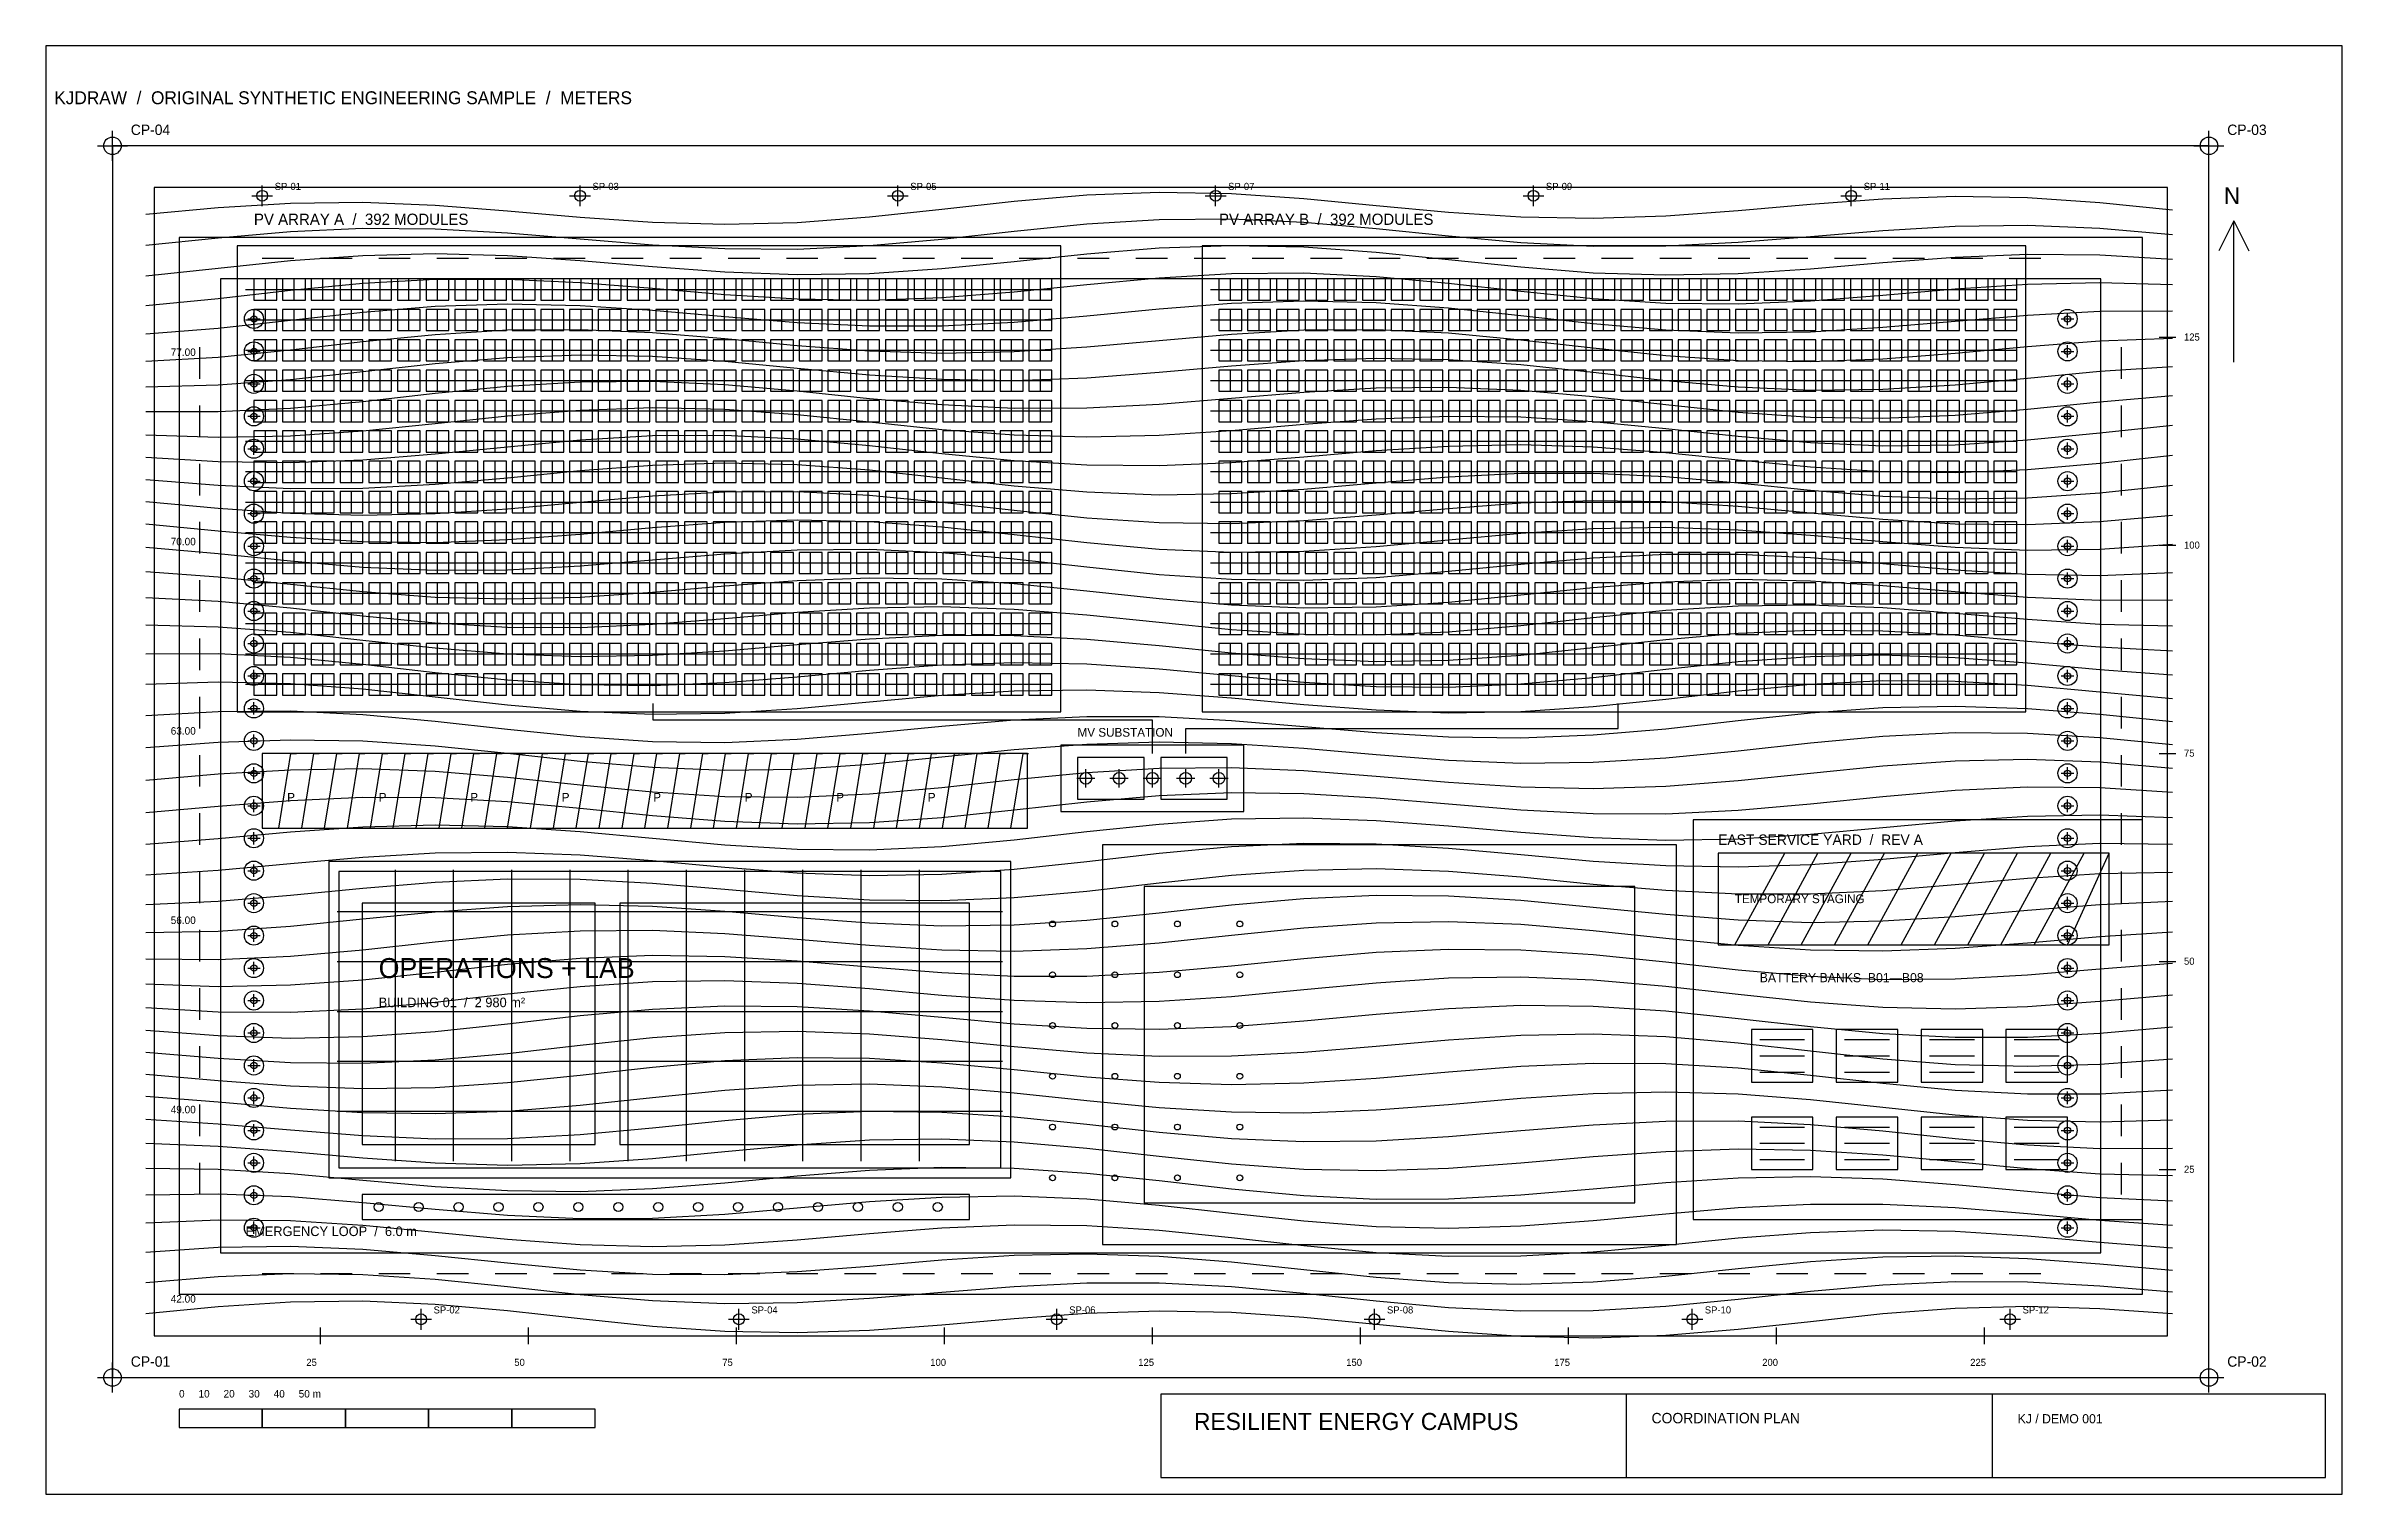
# Model space of a CAD drawing. Header units: metres. Extents: x -8 to 268, y -14 to 160.
import ezdxf

# ---------------------------------------------------------------- set-up
doc = ezdxf.new("R2010")
doc.units = ezdxf.units.M
for name, color, linetype in [('Annotations', 7, 'CONTINUOUS'), ('Buildings', 4, 'CONTINUOUS'), ('Energy network', 5, 'CONTINUOUS'), ('Equipment · Rev A', 3, 'CONTINUOUS'), ('Landscape', 6, 'CONTINUOUS'), ('Road & access', 7, 'CONTINUOUS'), ('Site boundary', 8, 'CONTINUOUS'), ('Solar modules', 2, 'CONTINUOUS'), ('Survey control', 3, 'CONTINUOUS'), ('Temporary · remove', 1, 'CONTINUOUS'), ('Topography', 8, 'CONTINUOUS')]:
    doc.layers.add(name, color=color, linetype=linetype)
doc.styles.get("Standard").update_dxf_attribs({"font": 'sans-serif'})

msp = doc.modelspace()

# ---------------------------------------------------------------- texts
at = {"layer": 'Annotations'}
for s, height, p in [('KJDRAW  /  ORIGINAL SYNTHETIC ENGINEERING SAMPLE  /  METERS', 1.55, (-7, 153)), ('N', 2, (253.8, 141)), ('PV ARRAY A  /  392 MODULES', 1.35, (17, 138.5)), ('PV ARRAY B  /  392 MODULES', 1.35, (133, 138.5)), ('125', 0.85, (249, 124.6)), ('100', 0.85, (249, 99.6)), ('MV SUBSTATION', 1.05, (116, 77)), ('75', 0.85, (249, 74.6)), ('P', 1.05, (21, 69.2)), ('P', 1.05, (32, 69.2)), ('P', 1.05, (43, 69.2)), ('P', 1.05, (54, 69.2)), ('P', 1.05, (65, 69.2)), ('P', 1.05, (76, 69.2)), ('P', 1.05, (87, 69.2)), ('P', 1.05, (98, 69.2)), ('EAST SERVICE YARD  /  REV A', 1.25, (193, 64)), ('OPERATIONS + LAB', 2.4, (32, 48)), ('50', 0.85, (249, 49.6)), ('BUILDING 01  /  2 980 m²', 1.15, (32, 44.5)), ('25', 0.85, (249, 24.6)), ('EMERGENCY LOOP  /  6.0 m', 1.15, (16, 17)), ('25', 0.85, (23.3, 1.4)), ('50', 0.85, (48.3, 1.4)), ('75', 0.85, (73.3, 1.4)), ('100', 0.85, (98.3, 1.4)), ('125', 0.85, (123.3, 1.4)), ('150', 0.85, (148.3, 1.4)), ('175', 0.85, (173.3, 1.4)), ('200', 0.85, (198.3, 1.4)), ('225', 0.85, (223.3, 1.4)), ('0     10     20     30     40     50 m', 0.9, (8, -2.4)), ('RESILIENT ENERGY CAMPUS', 2.05, (130, -6.3)), ('COORDINATION PLAN', 1.25, (185, -5.5)), ('KJ / DEMO 001', 1.1, (229, -5.5))]:
    msp.add_text(s, height=height, dxfattribs=at).set_placement(p)
at = {"layer": 'Equipment · Rev A'}
msp.add_text('BATTERY BANKS  B01—B08', height=1.1, dxfattribs=at).set_placement((198, 47.5))
at = {"layer": 'Survey control'}
for s, height, p in [('CP-04', 1.25, (2.2, 149.3)), ('CP-03', 1.25, (254.2, 149.3)), ('SP-01', 0.85, (19.5, 142.7)), ('SP-03', 0.85, (57.7, 142.7)), ('SP-05', 0.85, (95.9, 142.7)), ('SP-07', 0.85, (134.1, 142.7)), ('SP-09', 0.85, (172.3, 142.7)), ('SP-11', 0.85, (210.5, 142.7)), ('SP-02', 0.85, (38.6, 7.7)), ('SP-04', 0.85, (76.8, 7.7)), ('SP-06', 0.85, (115, 7.7)), ('SP-08', 0.85, (153.2, 7.7)), ('SP-10', 0.85, (191.4, 7.7)), ('SP-12', 0.85, (229.6, 7.7)), ('CP-01', 1.25, (2.2, 1.3)), ('CP-02', 1.25, (254.2, 1.3))]:
    msp.add_text(s, height=height, dxfattribs=at).set_placement(p)
at = {"layer": 'Temporary · remove'}
msp.add_text('TEMPORARY STAGING', height=1.05, dxfattribs=at).set_placement((195, 57))
at = {"layer": 'Topography'}
for s, p in [('77.00', (7, 122.75)), ('70.00', (7, 100)), ('63.00', (7, 77.25)), ('56.00', (7, 54.5)), ('49.00', (7, 31.75)), ('42.00', (7, 9))]:
    msp.add_text(s, height=0.9, dxfattribs=at).set_placement(p)

# ---------------------------------------------------------------- linework, layer by layer
at = {"layer": 'Annotations'}
for p, q in [((255, 139), (253.2, 135.4)), ((255, 122), (255, 139)), ((255, 139), (256.8, 135.4)), ((246, 125), (248, 125)), ((246, 100), (248, 100)), ((246, 75), (248, 75)), ((246, 50), (248, 50)), ((246, 25), (248, 25)), ((25, 4), (25, 6)), ((50, 4), (50, 6)), ((75, 4), (75, 6)), ((100, 4), (100, 6)), ((125, 4), (125, 6)), ((150, 4), (150, 6)), ((175, 4), (175, 6)), ((200, 4), (200, 6)), ((225, 4), (225, 6)), ((182, -12), (182, -2)), ((226, -12), (226, -2))]:
    msp.add_line(p, q, dxfattribs=at)
for points in [[(126, -12), (266, -12), (266, -2), (126, -2)], [(8, -6), (18, -6), (18, -3.8), (8, -3.8)], [(18, -6), (28, -6), (28, -3.8), (18, -3.8)], [(28, -6), (38, -6), (38, -3.8), (28, -3.8)], [(38, -6), (48, -6), (48, -3.8), (38, -3.8)], [(48, -6), (58, -6), (58, -3.8), (48, -3.8)]]:
    msp.add_lwpolyline(points, close=True, dxfattribs=at)
at = {"layer": 'Buildings'}
for p, q in [((34, 26), (34, 61)), ((41, 26), (41, 61)), ((48, 26), (48, 61)), ((55, 26), (55, 61)), ((62, 26), (62, 61)), ((69, 26), (69, 61)), ((76, 26), (76, 61)), ((83, 26), (83, 61)), ((90, 26), (90, 61)), ((97, 26), (97, 61)), ((27, 56), (107, 56)), ((27, 50), (107, 50)), ((27, 44), (107, 44)), ((27, 38), (107, 38)), ((27, 32), (107, 32))]:
    msp.add_line(p, q, dxfattribs=at)
for points in [[(190, 19), (244, 19), (244, 67), (190, 67)], [(26, 24), (108, 24), (108, 62), (26, 62)], [(27.2, 25.2), (106.8, 25.2), (106.8, 60.8), (27.2, 60.8)], [(30, 28), (58, 28), (58, 57), (30, 57)], [(61, 28), (103, 28), (103, 57), (61, 57)]]:
    msp.add_lwpolyline(points, close=True, dxfattribs=at)
at = {"layer": 'Energy network'}
for p, q in [((16, 130.75), (112.8, 130.75)), ((132, 130.75), (228.8, 130.75)), ((16, 127.1), (112.8, 127.1)), ((132, 127.1), (228.8, 127.1)), ((16, 123.45), (112.8, 123.45)), ((132, 123.45), (228.8, 123.45)), ((16, 119.8), (112.8, 119.8)), ((132, 119.8), (228.8, 119.8)), ((16, 116.15), (112.8, 116.15)), ((132, 116.15), (228.8, 116.15)), ((16, 112.5), (112.8, 112.5)), ((132, 112.5), (228.8, 112.5)), ((16, 108.85), (112.8, 108.85)), ((132, 108.85), (228.8, 108.85)), ((16, 105.2), (112.8, 105.2)), ((132, 105.2), (228.8, 105.2)), ((16, 101.55), (112.8, 101.55)), ((132, 101.55), (228.8, 101.55)), ((16, 97.9), (112.8, 97.9)), ((132, 97.9), (228.8, 97.9)), ((16, 94.25), (112.8, 94.25)), ((132, 94.25), (228.8, 94.25)), ((16, 90.6), (112.8, 90.6)), ((132, 90.6), (228.8, 90.6)), ((16, 86.95), (112.8, 86.95)), ((132, 86.95), (228.8, 86.95)), ((16, 83.3), (112.8, 83.3)), ((132, 83.3), (228.8, 83.3)), ((115.9, 72), (118.1, 72)), ((117, 70.9), (117, 73.1)), ((119.9, 72), (122.1, 72)), ((121, 70.9), (121, 73.1)), ((123.9, 72), (126.1, 72)), ((125, 70.9), (125, 73.1)), ((127.9, 72), (130.1, 72)), ((129, 70.9), (129, 73.1)), ((131.9, 72), (134.1, 72)), ((133, 70.9), (133, 73.1))]:
    msp.add_line(p, q, dxfattribs=at)
for points in [[(15, 80), (114, 80), (114, 136), (15, 136)], [(131, 80), (230, 80), (230, 136), (131, 136)], [(114, 68), (136, 68), (136, 76), (114, 76)], [(116, 69.5), (124, 69.5), (124, 74.5), (116, 74.5)], [(126, 69.5), (134, 69.5), (134, 74.5), (126, 74.5)], [(30, 19), (103, 19), (103, 22), (30, 22)]]:
    msp.add_lwpolyline(points, close=True, dxfattribs=at)
for points in [[(125, 75), (125, 79), (65, 79), (65, 81)], [(129, 75), (129, 78), (181, 78), (181, 81)]]:
    msp.add_lwpolyline(points, dxfattribs=at)
for centre, radius in [((117, 72), 0.7), ((121, 72), 0.7), ((125, 72), 0.7), ((129, 72), 0.7), ((133, 72), 0.7), ((32, 20.5), 0.55), ((36.8, 20.5), 0.55), ((41.6, 20.5), 0.55), ((46.4, 20.5), 0.55), ((51.2, 20.5), 0.55), ((56, 20.5), 0.55), ((60.8, 20.5), 0.55), ((65.6, 20.5), 0.55), ((70.4, 20.5), 0.55), ((75.2, 20.5), 0.55), ((80, 20.5), 0.55), ((84.8, 20.5), 0.55), ((89.6, 20.5), 0.55), ((94.4, 20.5), 0.55), ((99.2, 20.5), 0.55)]:
    msp.add_circle(centre, radius, dxfattribs=at)
at = {"layer": 'Equipment · Rev A'}
for p, q in [((198, 40.6), (203.4, 40.6)), ((198, 38.65), (203.4, 38.65)), ((208.2, 40.6), (213.6, 40.6)), ((208.2, 38.65), (213.6, 38.65)), ((218.4, 40.6), (223.8, 40.6)), ((218.4, 38.65), (223.8, 38.65)), ((228.6, 40.6), (234, 40.6)), ((228.6, 38.65), (234, 38.65)), ((198, 36.7), (203.4, 36.7)), ((208.2, 36.7), (213.6, 36.7)), ((218.4, 36.7), (223.8, 36.7)), ((228.6, 36.7), (234, 36.7)), ((198, 30.1), (203.4, 30.1)), ((198, 28.15), (203.4, 28.15)), ((208.2, 30.1), (213.6, 30.1)), ((208.2, 28.15), (213.6, 28.15)), ((218.4, 30.1), (223.8, 30.1)), ((218.4, 28.15), (223.8, 28.15)), ((228.6, 30.1), (234, 30.1)), ((228.6, 28.15), (234, 28.15)), ((198, 26.2), (203.4, 26.2)), ((208.2, 26.2), (213.6, 26.2)), ((218.4, 26.2), (223.8, 26.2)), ((228.6, 26.2), (234, 26.2))]:
    msp.add_line(p, q, dxfattribs=at)
for points in [[(197, 35.5), (204.4, 35.5), (204.4, 41.8), (197, 41.8)], [(207.2, 35.5), (214.6, 35.5), (214.6, 41.8), (207.2, 41.8)], [(217.4, 35.5), (224.8, 35.5), (224.8, 41.8), (217.4, 41.8)], [(227.6, 35.5), (235, 35.5), (235, 41.8), (227.6, 41.8)], [(197, 25), (204.4, 25), (204.4, 31.3), (197, 31.3)], [(207.2, 25), (214.6, 25), (214.6, 31.3), (207.2, 31.3)], [(217.4, 25), (224.8, 25), (224.8, 31.3), (217.4, 31.3)], [(227.6, 25), (235, 25), (235, 31.3), (227.6, 31.3)]]:
    msp.add_lwpolyline(points, close=True, dxfattribs=at)
at = {"layer": 'Landscape'}
for p, q in [((16.25, 127.2), (17.75, 127.2)), ((17, 126.45), (17, 127.95)), ((234.25, 127.2), (235.75, 127.2)), ((235, 126.45), (235, 127.95)), ((16.25, 123.3), (17.75, 123.3)), ((17, 122.55), (17, 124.05)), ((234.25, 123.3), (235.75, 123.3)), ((235, 122.55), (235, 124.05)), ((16.25, 119.4), (17.75, 119.4)), ((17, 118.65), (17, 120.15)), ((234.25, 119.4), (235.75, 119.4)), ((235, 118.65), (235, 120.15)), ((17, 114.75), (17, 116.25)), ((235, 114.75), (235, 116.25)), ((16.25, 115.5), (17.75, 115.5)), ((234.25, 115.5), (235.75, 115.5)), ((16.25, 111.6), (17.75, 111.6)), ((17, 110.85), (17, 112.35)), ((234.25, 111.6), (235.75, 111.6)), ((235, 110.85), (235, 112.35)), ((16.25, 107.7), (17.75, 107.7)), ((17, 106.95), (17, 108.45)), ((234.25, 107.7), (235.75, 107.7)), ((235, 106.95), (235, 108.45)), ((16.25, 103.8), (17.75, 103.8)), ((17, 103.05), (17, 104.55)), ((234.25, 103.8), (235.75, 103.8)), ((235, 103.05), (235, 104.55)), ((16.25, 99.9), (17.75, 99.9)), ((17, 99.15), (17, 100.65)), ((234.25, 99.9), (235.75, 99.9)), ((235, 99.15), (235, 100.65)), ((17, 95.25), (17, 96.75)), ((235, 95.25), (235, 96.75)), ((16.25, 96), (17.75, 96)), ((234.25, 96), (235.75, 96)), ((16.25, 92.1), (17.75, 92.1)), ((17, 91.35), (17, 92.85)), ((234.25, 92.1), (235.75, 92.1)), ((235, 91.35), (235, 92.85)), ((17, 87.45), (17, 88.95)), ((235, 87.45), (235, 88.95)), ((16.25, 88.2), (17.75, 88.2)), ((234.25, 88.2), (235.75, 88.2)), ((16.25, 84.3), (17.75, 84.3)), ((17, 83.55), (17, 85.05)), ((234.25, 84.3), (235.75, 84.3)), ((235, 83.55), (235, 85.05)), ((16.25, 80.4), (17.75, 80.4)), ((17, 79.65), (17, 81.15)), ((234.25, 80.4), (235.75, 80.4)), ((235, 79.65), (235, 81.15)), ((16.25, 76.5), (17.75, 76.5)), ((17, 75.75), (17, 77.25)), ((234.25, 76.5), (235.75, 76.5)), ((235, 75.75), (235, 77.25)), ((16.25, 72.6), (17.75, 72.6)), ((17, 71.85), (17, 73.35)), ((234.25, 72.6), (235.75, 72.6)), ((235, 71.85), (235, 73.35)), ((17, 67.95), (17, 69.45)), ((235, 67.95), (235, 69.45)), ((16.25, 68.7), (17.75, 68.7)), ((234.25, 68.7), (235.75, 68.7)), ((16.25, 64.8), (17.75, 64.8)), ((17, 64.05), (17, 65.55)), ((234.25, 64.8), (235.75, 64.8)), ((235, 64.05), (235, 65.55)), ((16.25, 60.9), (17.75, 60.9)), ((17, 60.15), (17, 61.65)), ((234.25, 60.9), (235.75, 60.9)), ((235, 60.15), (235, 61.65)), ((16.25, 57), (17.75, 57)), ((17, 56.25), (17, 57.75)), ((234.25, 57), (235.75, 57)), ((235, 56.25), (235, 57.75)), ((16.25, 53.1), (17.75, 53.1)), ((17, 52.35), (17, 53.85)), ((234.25, 53.1), (235.75, 53.1)), ((235, 52.35), (235, 53.85)), ((17, 48.45), (17, 49.95)), ((235, 48.45), (235, 49.95)), ((16.25, 49.2), (17.75, 49.2)), ((234.25, 49.2), (235.75, 49.2)), ((16.25, 45.3), (17.75, 45.3)), ((17, 44.55), (17, 46.05)), ((234.25, 45.3), (235.75, 45.3)), ((235, 44.55), (235, 46.05)), ((16.25, 41.4), (17.75, 41.4)), ((17, 40.65), (17, 42.15)), ((234.25, 41.4), (235.75, 41.4)), ((235, 40.65), (235, 42.15)), ((16.25, 37.5), (17.75, 37.5)), ((17, 36.75), (17, 38.25)), ((234.25, 37.5), (235.75, 37.5)), ((235, 36.75), (235, 38.25)), ((16.25, 33.6), (17.75, 33.6)), ((17, 32.85), (17, 34.35)), ((234.25, 33.6), (235.75, 33.6)), ((235, 32.85), (235, 34.35)), ((17, 28.95), (17, 30.45)), ((235, 28.95), (235, 30.45)), ((16.25, 29.7), (17.75, 29.7)), ((234.25, 29.7), (235.75, 29.7)), ((16.25, 25.8), (17.75, 25.8)), ((17, 25.05), (17, 26.55)), ((234.25, 25.8), (235.75, 25.8)), ((235, 25.05), (235, 26.55)), ((17, 21.15), (17, 22.65)), ((235, 21.15), (235, 22.65)), ((16.25, 21.9), (17.75, 21.9)), ((234.25, 21.9), (235.75, 21.9)), ((16.25, 18), (17.75, 18)), ((17, 17.25), (17, 18.75)), ((234.25, 18), (235.75, 18)), ((235, 17.25), (235, 18.75))]:
    msp.add_line(p, q, dxfattribs=at)
for centre, radius in [((17, 127.2), 1.15), ((17, 127.2), 0.38), ((235, 127.2), 1.15), ((235, 127.2), 0.38), ((17, 123.3), 1.15), ((235, 123.3), 1.15), ((17, 123.3), 0.38), ((235, 123.3), 0.38), ((17, 119.4), 1.15), ((17, 119.4), 0.38), ((235, 119.4), 1.15), ((235, 119.4), 0.38), ((17, 115.5), 1.15), ((235, 115.5), 1.15), ((17, 115.5), 0.38), ((235, 115.5), 0.38), ((17, 111.6), 1.15), ((17, 111.6), 0.38), ((235, 111.6), 1.15), ((235, 111.6), 0.38), ((17, 107.7), 1.15), ((17, 107.7), 0.38), ((235, 107.7), 1.15), ((235, 107.7), 0.38), ((17, 103.8), 1.15), ((235, 103.8), 1.15), ((17, 103.8), 0.38), ((235, 103.8), 0.38), ((17, 99.9), 1.15), ((17, 99.9), 0.38), ((235, 99.9), 1.15), ((235, 99.9), 0.38), ((17, 96), 1.15), ((235, 96), 1.15), ((17, 96), 0.38), ((235, 96), 0.38), ((17, 92.1), 1.15), ((17, 92.1), 0.38), ((235, 92.1), 1.15), ((235, 92.1), 0.38), ((17, 88.2), 1.15), ((17, 88.2), 0.38), ((235, 88.2), 1.15), ((235, 88.2), 0.38), ((17, 84.3), 1.15), ((17, 84.3), 0.38), ((235, 84.3), 1.15), ((235, 84.3), 0.38), ((17, 80.4), 1.15), ((17, 80.4), 0.38), ((235, 80.4), 1.15), ((235, 80.4), 0.38), ((17, 76.5), 1.15), ((235, 76.5), 1.15), ((17, 76.5), 0.38), ((235, 76.5), 0.38), ((17, 72.6), 1.15), ((17, 72.6), 0.38), ((235, 72.6), 1.15), ((235, 72.6), 0.38), ((17, 68.7), 1.15), ((17, 68.7), 0.38), ((235, 68.7), 1.15), ((235, 68.7), 0.38), ((17, 64.8), 1.15), ((17, 64.8), 0.38), ((235, 64.8), 1.15), ((235, 64.8), 0.38), ((17, 60.9), 1.15), ((17, 60.9), 0.38), ((235, 60.9), 1.15), ((235, 60.9), 0.38), ((17, 57), 1.15), ((235, 57), 1.15), ((17, 57), 0.38), ((235, 57), 0.38), ((17, 53.1), 1.15), ((17, 53.1), 0.38), ((113, 54.5), 0.35), ((120.5, 54.5), 0.35), ((128, 54.5), 0.35), ((135.5, 54.5), 0.35), ((235, 53.1), 1.15), ((235, 53.1), 0.38), ((17, 49.2), 1.15), ((235, 49.2), 1.15), ((17, 49.2), 0.38), ((113, 48.4), 0.35), ((120.5, 48.4), 0.35), ((128, 48.4), 0.35), ((135.5, 48.4), 0.35), ((235, 49.2), 0.38), ((17, 45.3), 1.15), ((17, 45.3), 0.38), ((235, 45.3), 1.15), ((235, 45.3), 0.38), ((17, 41.4), 1.15), ((17, 41.4), 0.38), ((113, 42.3), 0.35), ((120.5, 42.3), 0.35), ((128, 42.3), 0.35), ((135.5, 42.3), 0.35), ((235, 41.4), 1.15), ((235, 41.4), 0.38), ((17, 37.5), 1.15), ((235, 37.5), 1.15), ((17, 37.5), 0.38), ((113, 36.2), 0.35), ((120.5, 36.2), 0.35), ((128, 36.2), 0.35), ((135.5, 36.2), 0.35), ((235, 37.5), 0.38), ((17, 33.6), 1.15), ((17, 33.6), 0.38), ((235, 33.6), 1.15), ((235, 33.6), 0.38), ((17, 29.7), 1.15), ((113, 30.1), 0.35), ((120.5, 30.1), 0.35), ((128, 30.1), 0.35), ((135.5, 30.1), 0.35), ((235, 29.7), 1.15), ((17, 29.7), 0.38), ((235, 29.7), 0.38), ((17, 25.8), 1.15), ((17, 25.8), 0.38), ((235, 25.8), 1.15), ((235, 25.8), 0.38), ((17, 21.9), 1.15), ((17, 21.9), 0.38), ((113, 24), 0.35), ((120.5, 24), 0.35), ((128, 24), 0.35), ((135.5, 24), 0.35), ((235, 21.9), 1.15), ((235, 21.9), 0.38), ((17, 18), 1.15), ((17, 18), 0.38), ((235, 18), 1.15), ((235, 18), 0.38)]:
    msp.add_circle(centre, radius, dxfattribs=at)
at = {"layer": 'Road & access'}
for p, q in [((18, 134.5), (21.8, 134.5)), ((25, 134.5), (28.8, 134.5)), ((32, 134.5), (35.8, 134.5)), ((39, 134.5), (42.8, 134.5)), ((46, 134.5), (49.8, 134.5)), ((53, 134.5), (56.8, 134.5)), ((60, 134.5), (63.8, 134.5)), ((67, 134.5), (70.8, 134.5)), ((74, 134.5), (77.8, 134.5)), ((81, 134.5), (84.8, 134.5)), ((88, 134.5), (91.8, 134.5)), ((95, 134.5), (98.8, 134.5)), ((102, 134.5), (105.8, 134.5)), ((109, 134.5), (112.8, 134.5)), ((116, 134.5), (119.8, 134.5)), ((123, 134.5), (126.8, 134.5)), ((130, 134.5), (133.8, 134.5)), ((137, 134.5), (140.8, 134.5)), ((144, 134.5), (147.8, 134.5)), ((151, 134.5), (154.8, 134.5)), ((158, 134.5), (161.8, 134.5)), ((165, 134.5), (168.8, 134.5)), ((172, 134.5), (175.8, 134.5)), ((179, 134.5), (182.8, 134.5)), ((186, 134.5), (189.8, 134.5)), ((193, 134.5), (196.8, 134.5)), ((200, 134.5), (203.8, 134.5)), ((207, 134.5), (210.8, 134.5)), ((214, 134.5), (217.8, 134.5)), ((221, 134.5), (224.8, 134.5)), ((228, 134.5), (231.8, 134.5)), ((10.5, 120), (10.5, 123.8)), ((241.5, 120), (241.5, 123.8)), ((10.5, 113), (10.5, 116.8)), ((241.5, 113), (241.5, 116.8)), ((10.5, 106), (10.5, 109.8)), ((241.5, 106), (241.5, 109.8)), ((10.5, 99), (10.5, 102.8)), ((241.5, 99), (241.5, 102.8)), ((10.5, 92), (10.5, 95.8)), ((241.5, 92), (241.5, 95.8)), ((10.5, 85), (10.5, 88.8)), ((241.5, 85), (241.5, 88.8)), ((10.5, 78), (10.5, 81.8)), ((241.5, 78), (241.5, 81.8)), ((10.5, 71), (10.5, 74.8)), ((20, 66), (21.45, 75)), ((21.45, 75), (22.1, 75)), ((22.75, 66), (24.2, 75)), ((24.2, 75), (24.85, 75)), ((25.5, 66), (26.95, 75)), ((26.95, 75), (27.6, 75)), ((28.25, 66), (29.7, 75)), ((29.7, 75), (30.35, 75)), ((31, 66), (32.45, 75)), ((32.45, 75), (33.1, 75)), ((33.75, 66), (35.2, 75)), ((35.2, 75), (35.85, 75)), ((36.5, 66), (37.95, 75)), ((37.95, 75), (38.6, 75)), ((39.25, 66), (40.7, 75)), ((40.7, 75), (41.35, 75)), ((42, 66), (43.45, 75)), ((43.45, 75), (44.1, 75)), ((44.75, 66), (46.2, 75)), ((46.2, 75), (46.85, 75)), ((47.5, 66), (48.95, 75)), ((48.95, 75), (49.6, 75)), ((50.25, 66), (51.7, 75)), ((51.7, 75), (52.35, 75)), ((53, 66), (54.45, 75)), ((54.45, 75), (55.1, 75)), ((55.75, 66), (57.2, 75)), ((57.2, 75), (57.85, 75)), ((58.5, 66), (59.95, 75)), ((59.95, 75), (60.6, 75)), ((61.25, 66), (62.7, 75)), ((62.7, 75), (63.35, 75)), ((64, 66), (65.45, 75)), ((65.45, 75), (66.1, 75)), ((66.75, 66), (68.2, 75)), ((68.2, 75), (68.85, 75)), ((69.5, 66), (70.95, 75)), ((70.95, 75), (71.6, 75)), ((72.25, 66), (73.7, 75)), ((73.7, 75), (74.35, 75)), ((75, 66), (76.45, 75)), ((76.45, 75), (77.1, 75)), ((77.75, 66), (79.2, 75)), ((79.2, 75), (79.85, 75)), ((80.5, 66), (81.95, 75)), ((81.95, 75), (82.6, 75)), ((83.25, 66), (84.7, 75)), ((84.7, 75), (85.35, 75)), ((86, 66), (87.45, 75)), ((87.45, 75), (88.1, 75)), ((88.75, 66), (90.2, 75)), ((90.2, 75), (90.85, 75)), ((91.5, 66), (92.95, 75)), ((92.95, 75), (93.6, 75)), ((94.25, 66), (95.7, 75)), ((95.7, 75), (96.35, 75)), ((97, 66), (98.45, 75)), ((98.45, 75), (99.1, 75)), ((99.75, 66), (101.2, 75)), ((101.2, 75), (101.85, 75)), ((102.5, 66), (103.95, 75)), ((103.95, 75), (104.6, 75)), ((105.25, 66), (106.7, 75)), ((106.7, 75), (107.35, 75)), ((108, 66), (109.45, 75)), ((109.45, 75), (110.1, 75)), ((241.5, 71), (241.5, 74.8)), ((10.5, 64), (10.5, 67.8)), ((241.5, 64), (241.5, 67.8)), ((10.5, 57), (10.5, 60.8)), ((241.5, 57), (241.5, 60.8)), ((10.5, 50), (10.5, 53.8)), ((241.5, 50), (241.5, 53.8)), ((10.5, 43), (10.5, 46.8)), ((241.5, 43), (241.5, 46.8)), ((10.5, 36), (10.5, 39.8)), ((241.5, 36), (241.5, 39.8)), ((10.5, 29), (10.5, 32.8)), ((241.5, 29), (241.5, 32.8)), ((10.5, 22), (10.5, 25.8)), ((241.5, 22), (241.5, 25.8)), ((18, 12.5), (21.8, 12.5)), ((25, 12.5), (28.8, 12.5)), ((32, 12.5), (35.8, 12.5)), ((39, 12.5), (42.8, 12.5)), ((46, 12.5), (49.8, 12.5)), ((53, 12.5), (56.8, 12.5)), ((60, 12.5), (63.8, 12.5)), ((67, 12.5), (70.8, 12.5)), ((74, 12.5), (77.8, 12.5)), ((81, 12.5), (84.8, 12.5)), ((88, 12.5), (91.8, 12.5)), ((95, 12.5), (98.8, 12.5)), ((102, 12.5), (105.8, 12.5)), ((109, 12.5), (112.8, 12.5)), ((116, 12.5), (119.8, 12.5)), ((123, 12.5), (126.8, 12.5)), ((130, 12.5), (133.8, 12.5)), ((137, 12.5), (140.8, 12.5)), ((144, 12.5), (147.8, 12.5)), ((151, 12.5), (154.8, 12.5)), ((158, 12.5), (161.8, 12.5)), ((165, 12.5), (168.8, 12.5)), ((172, 12.5), (175.8, 12.5)), ((179, 12.5), (182.8, 12.5)), ((186, 12.5), (189.8, 12.5)), ((193, 12.5), (196.8, 12.5)), ((200, 12.5), (203.8, 12.5)), ((207, 12.5), (210.8, 12.5)), ((214, 12.5), (217.8, 12.5)), ((221, 12.5), (224.8, 12.5)), ((228, 12.5), (231.8, 12.5))]:
    msp.add_line(p, q, dxfattribs=at)
for points in [[(8, 10), (244, 10), (244, 137), (8, 137)], [(13, 15), (239, 15), (239, 132), (13, 132)], [(18, 66), (110, 66), (110, 75), (18, 75)], [(119, 16), (188, 16), (188, 64), (119, 64)], [(124, 21), (183, 21), (183, 59), (124, 59)]]:
    msp.add_lwpolyline(points, close=True, dxfattribs=at)
at = {"layer": 'Site boundary'}
for points in [[(-8, -14), (268, -14), (268, 160), (-8, 160)], [(0, 0), (252, 0), (252, 148), (0, 148)], [(5, 5), (247, 5), (247, 143), (5, 143)]]:
    msp.add_lwpolyline(points, close=True, dxfattribs=at)
at = {"layer": 'Solar modules'}
for p, q in [((18.38, 129.45), (18.38, 132)), ((21.82, 129.45), (21.82, 132)), ((25.27, 129.45), (25.27, 132)), ((28.73, 129.45), (28.73, 132)), ((32.17, 129.45), (32.17, 132)), ((35.62, 129.45), (35.62, 132)), ((39.08, 129.45), (39.08, 132)), ((42.53, 129.45), (42.53, 132)), ((45.98, 129.45), (45.98, 132)), ((49.42, 129.45), (49.42, 132)), ((52.88, 129.45), (52.88, 132)), ((56.33, 129.45), (56.33, 132)), ((59.78, 129.45), (59.78, 132)), ((63.23, 129.45), (63.23, 132)), ((66.68, 129.45), (66.68, 132)), ((70.12, 129.45), (70.12, 132)), ((73.58, 129.45), (73.58, 132)), ((77.03, 129.45), (77.03, 132)), ((80.47, 129.45), (80.47, 132)), ((83.92, 129.45), (83.92, 132)), ((87.38, 129.45), (87.38, 132)), ((90.83, 129.45), (90.83, 132)), ((94.28, 129.45), (94.28, 132)), ((97.73, 129.45), (97.73, 132)), ((101.18, 129.45), (101.18, 132)), ((104.62, 129.45), (104.62, 132)), ((108.08, 129.45), (108.08, 132)), ((111.53, 129.45), (111.53, 132)), ((134.38, 129.45), (134.38, 132)), ((137.82, 129.45), (137.82, 132)), ((141.28, 129.45), (141.28, 132)), ((144.72, 129.45), (144.72, 132)), ((148.18, 129.45), (148.18, 132)), ((151.62, 129.45), (151.62, 132)), ((155.07, 129.45), (155.07, 132)), ((158.53, 129.45), (158.53, 132)), ((161.97, 129.45), (161.97, 132)), ((165.43, 129.45), (165.43, 132)), ((168.88, 129.45), (168.88, 132)), ((172.32, 129.45), (172.32, 132)), ((175.78, 129.45), (175.78, 132)), ((179.22, 129.45), (179.22, 132)), ((182.68, 129.45), (182.68, 132)), ((186.12, 129.45), (186.12, 132)), ((189.57, 129.45), (189.57, 132)), ((193.03, 129.45), (193.03, 132)), ((196.47, 129.45), (196.47, 132)), ((199.93, 129.45), (199.93, 132)), ((203.38, 129.45), (203.38, 132)), ((206.82, 129.45), (206.82, 132)), ((210.28, 129.45), (210.28, 132)), ((213.73, 129.45), (213.73, 132)), ((217.18, 129.45), (217.18, 132)), ((220.62, 129.45), (220.62, 132)), ((224.07, 129.45), (224.07, 132)), ((227.53, 129.45), (227.53, 132)), ((18.38, 125.8), (18.38, 128.35)), ((21.82, 125.8), (21.82, 128.35)), ((25.27, 125.8), (25.27, 128.35)), ((28.73, 125.8), (28.73, 128.35)), ((32.17, 125.8), (32.17, 128.35)), ((35.62, 125.8), (35.62, 128.35)), ((39.08, 125.8), (39.08, 128.35)), ((42.53, 125.8), (42.53, 128.35)), ((45.98, 125.8), (45.98, 128.35)), ((49.42, 125.8), (49.42, 128.35)), ((52.88, 125.8), (52.88, 128.35)), ((56.33, 125.8), (56.33, 128.35)), ((59.78, 125.8), (59.78, 128.35)), ((63.23, 125.8), (63.23, 128.35)), ((66.68, 125.8), (66.68, 128.35)), ((70.12, 125.8), (70.12, 128.35)), ((73.58, 125.8), (73.58, 128.35)), ((77.03, 125.8), (77.03, 128.35)), ((80.47, 125.8), (80.47, 128.35)), ((83.92, 125.8), (83.92, 128.35)), ((87.38, 125.8), (87.38, 128.35)), ((90.83, 125.8), (90.83, 128.35)), ((94.28, 125.8), (94.28, 128.35)), ((97.73, 125.8), (97.73, 128.35)), ((101.18, 125.8), (101.18, 128.35)), ((104.62, 125.8), (104.62, 128.35)), ((108.08, 125.8), (108.08, 128.35)), ((111.53, 125.8), (111.53, 128.35)), ((134.38, 125.8), (134.38, 128.35)), ((137.82, 125.8), (137.82, 128.35)), ((141.28, 125.8), (141.28, 128.35)), ((144.72, 125.8), (144.72, 128.35)), ((148.18, 125.8), (148.18, 128.35)), ((151.62, 125.8), (151.62, 128.35)), ((155.07, 125.8), (155.07, 128.35)), ((158.53, 125.8), (158.53, 128.35)), ((161.97, 125.8), (161.97, 128.35)), ((165.43, 125.8), (165.43, 128.35)), ((168.88, 125.8), (168.88, 128.35)), ((172.32, 125.8), (172.32, 128.35)), ((175.78, 125.8), (175.78, 128.35)), ((179.22, 125.8), (179.22, 128.35)), ((182.68, 125.8), (182.68, 128.35)), ((186.12, 125.8), (186.12, 128.35)), ((189.57, 125.8), (189.57, 128.35)), ((193.03, 125.8), (193.03, 128.35)), ((196.47, 125.8), (196.47, 128.35)), ((199.93, 125.8), (199.93, 128.35)), ((203.38, 125.8), (203.38, 128.35)), ((206.82, 125.8), (206.82, 128.35)), ((210.28, 125.8), (210.28, 128.35)), ((213.73, 125.8), (213.73, 128.35)), ((217.18, 125.8), (217.18, 128.35)), ((220.62, 125.8), (220.62, 128.35)), ((224.07, 125.8), (224.07, 128.35)), ((227.53, 125.8), (227.53, 128.35)), ((18.38, 122.15), (18.38, 124.7)), ((21.82, 122.15), (21.82, 124.7)), ((25.27, 122.15), (25.27, 124.7)), ((28.73, 122.15), (28.73, 124.7)), ((32.17, 122.15), (32.17, 124.7)), ((35.62, 122.15), (35.62, 124.7)), ((39.08, 122.15), (39.08, 124.7)), ((42.53, 122.15), (42.53, 124.7)), ((45.98, 122.15), (45.98, 124.7)), ((49.42, 122.15), (49.42, 124.7)), ((52.88, 122.15), (52.88, 124.7)), ((56.33, 122.15), (56.33, 124.7)), ((59.78, 122.15), (59.78, 124.7)), ((63.23, 122.15), (63.23, 124.7)), ((66.68, 122.15), (66.68, 124.7)), ((70.12, 122.15), (70.12, 124.7)), ((73.58, 122.15), (73.58, 124.7)), ((77.03, 122.15), (77.03, 124.7)), ((80.47, 122.15), (80.47, 124.7)), ((83.92, 122.15), (83.92, 124.7)), ((87.38, 122.15), (87.38, 124.7)), ((90.83, 122.15), (90.83, 124.7)), ((94.28, 122.15), (94.28, 124.7)), ((97.73, 122.15), (97.73, 124.7)), ((101.18, 122.15), (101.18, 124.7)), ((104.62, 122.15), (104.62, 124.7)), ((108.08, 122.15), (108.08, 124.7)), ((111.53, 122.15), (111.53, 124.7)), ((134.38, 122.15), (134.38, 124.7)), ((137.82, 122.15), (137.82, 124.7)), ((141.28, 122.15), (141.28, 124.7)), ((144.72, 122.15), (144.72, 124.7)), ((148.18, 122.15), (148.18, 124.7)), ((151.62, 122.15), (151.62, 124.7)), ((155.07, 122.15), (155.07, 124.7)), ((158.53, 122.15), (158.53, 124.7)), ((161.97, 122.15), (161.97, 124.7)), ((165.43, 122.15), (165.43, 124.7)), ((168.88, 122.15), (168.88, 124.7)), ((172.32, 122.15), (172.32, 124.7)), ((175.78, 122.15), (175.78, 124.7)), ((179.22, 122.15), (179.22, 124.7)), ((182.68, 122.15), (182.68, 124.7)), ((186.12, 122.15), (186.12, 124.7)), ((189.57, 122.15), (189.57, 124.7)), ((193.03, 122.15), (193.03, 124.7)), ((196.47, 122.15), (196.47, 124.7)), ((199.93, 122.15), (199.93, 124.7)), ((203.38, 122.15), (203.38, 124.7)), ((206.82, 122.15), (206.82, 124.7)), ((210.28, 122.15), (210.28, 124.7)), ((213.73, 122.15), (213.73, 124.7)), ((217.18, 122.15), (217.18, 124.7)), ((220.62, 122.15), (220.62, 124.7)), ((224.07, 122.15), (224.07, 124.7)), ((227.53, 122.15), (227.53, 124.7)), ((18.38, 118.5), (18.38, 121.05)), ((21.82, 118.5), (21.82, 121.05)), ((25.27, 118.5), (25.27, 121.05)), ((28.73, 118.5), (28.73, 121.05)), ((32.17, 118.5), (32.17, 121.05)), ((35.62, 118.5), (35.62, 121.05)), ((39.08, 118.5), (39.08, 121.05)), ((42.53, 118.5), (42.53, 121.05)), ((45.98, 118.5), (45.98, 121.05)), ((49.42, 118.5), (49.42, 121.05)), ((52.88, 118.5), (52.88, 121.05)), ((56.33, 118.5), (56.33, 121.05)), ((59.78, 118.5), (59.78, 121.05)), ((63.23, 118.5), (63.23, 121.05)), ((66.68, 118.5), (66.68, 121.05)), ((70.12, 118.5), (70.12, 121.05)), ((73.58, 118.5), (73.58, 121.05)), ((77.03, 118.5), (77.03, 121.05)), ((80.47, 118.5), (80.47, 121.05)), ((83.92, 118.5), (83.92, 121.05)), ((87.38, 118.5), (87.38, 121.05)), ((90.83, 118.5), (90.83, 121.05)), ((94.28, 118.5), (94.28, 121.05)), ((97.73, 118.5), (97.73, 121.05)), ((101.18, 118.5), (101.18, 121.05)), ((104.62, 118.5), (104.62, 121.05)), ((108.08, 118.5), (108.08, 121.05)), ((111.53, 118.5), (111.53, 121.05)), ((134.38, 118.5), (134.38, 121.05)), ((137.82, 118.5), (137.82, 121.05)), ((141.28, 118.5), (141.28, 121.05)), ((144.72, 118.5), (144.72, 121.05)), ((148.18, 118.5), (148.18, 121.05)), ((151.62, 118.5), (151.62, 121.05)), ((155.07, 118.5), (155.07, 121.05)), ((158.53, 118.5), (158.53, 121.05)), ((161.97, 118.5), (161.97, 121.05)), ((165.43, 118.5), (165.43, 121.05)), ((168.88, 118.5), (168.88, 121.05)), ((172.32, 118.5), (172.32, 121.05)), ((175.78, 118.5), (175.78, 121.05)), ((179.22, 118.5), (179.22, 121.05)), ((182.68, 118.5), (182.68, 121.05)), ((186.12, 118.5), (186.12, 121.05)), ((189.57, 118.5), (189.57, 121.05)), ((193.03, 118.5), (193.03, 121.05)), ((196.47, 118.5), (196.47, 121.05)), ((199.93, 118.5), (199.93, 121.05)), ((203.38, 118.5), (203.38, 121.05)), ((206.82, 118.5), (206.82, 121.05)), ((210.28, 118.5), (210.28, 121.05)), ((213.73, 118.5), (213.73, 121.05)), ((217.18, 118.5), (217.18, 121.05)), ((220.62, 118.5), (220.62, 121.05)), ((224.07, 118.5), (224.07, 121.05)), ((227.53, 118.5), (227.53, 121.05)), ((18.38, 114.85), (18.38, 117.4)), ((21.82, 114.85), (21.82, 117.4)), ((25.27, 114.85), (25.27, 117.4)), ((28.73, 114.85), (28.73, 117.4)), ((32.17, 114.85), (32.17, 117.4)), ((35.62, 114.85), (35.62, 117.4)), ((39.08, 114.85), (39.08, 117.4)), ((42.53, 114.85), (42.53, 117.4)), ((45.98, 114.85), (45.98, 117.4)), ((49.42, 114.85), (49.42, 117.4)), ((52.88, 114.85), (52.88, 117.4)), ((56.33, 114.85), (56.33, 117.4)), ((59.78, 114.85), (59.78, 117.4)), ((63.23, 114.85), (63.23, 117.4)), ((66.68, 114.85), (66.68, 117.4)), ((70.12, 114.85), (70.12, 117.4)), ((73.58, 114.85), (73.58, 117.4)), ((77.03, 114.85), (77.03, 117.4)), ((80.47, 114.85), (80.47, 117.4)), ((83.92, 114.85), (83.92, 117.4)), ((87.38, 114.85), (87.38, 117.4)), ((90.83, 114.85), (90.83, 117.4)), ((94.28, 114.85), (94.28, 117.4)), ((97.73, 114.85), (97.73, 117.4)), ((101.18, 114.85), (101.18, 117.4)), ((104.62, 114.85), (104.62, 117.4)), ((108.08, 114.85), (108.08, 117.4)), ((111.53, 114.85), (111.53, 117.4)), ((134.38, 114.85), (134.38, 117.4)), ((137.82, 114.85), (137.82, 117.4)), ((141.28, 114.85), (141.28, 117.4)), ((144.72, 114.85), (144.72, 117.4)), ((148.18, 114.85), (148.18, 117.4)), ((151.62, 114.85), (151.62, 117.4)), ((155.07, 114.85), (155.07, 117.4)), ((158.53, 114.85), (158.53, 117.4)), ((161.97, 114.85), (161.97, 117.4)), ((165.43, 114.85), (165.43, 117.4)), ((168.88, 114.85), (168.88, 117.4)), ((172.32, 114.85), (172.32, 117.4)), ((175.78, 114.85), (175.78, 117.4)), ((179.22, 114.85), (179.22, 117.4)), ((182.68, 114.85), (182.68, 117.4)), ((186.12, 114.85), (186.12, 117.4)), ((189.57, 114.85), (189.57, 117.4)), ((193.03, 114.85), (193.03, 117.4)), ((196.47, 114.85), (196.47, 117.4)), ((199.93, 114.85), (199.93, 117.4)), ((203.38, 114.85), (203.38, 117.4)), ((206.82, 114.85), (206.82, 117.4)), ((210.28, 114.85), (210.28, 117.4)), ((213.73, 114.85), (213.73, 117.4)), ((217.18, 114.85), (217.18, 117.4)), ((220.62, 114.85), (220.62, 117.4)), ((224.07, 114.85), (224.07, 117.4)), ((227.53, 114.85), (227.53, 117.4)), ((18.38, 111.2), (18.38, 113.75)), ((21.82, 111.2), (21.82, 113.75)), ((25.27, 111.2), (25.27, 113.75)), ((28.73, 111.2), (28.73, 113.75)), ((32.17, 111.2), (32.17, 113.75)), ((35.62, 111.2), (35.62, 113.75)), ((39.08, 111.2), (39.08, 113.75)), ((42.53, 111.2), (42.53, 113.75)), ((45.98, 111.2), (45.98, 113.75)), ((49.42, 111.2), (49.42, 113.75)), ((52.88, 111.2), (52.88, 113.75)), ((56.33, 111.2), (56.33, 113.75)), ((59.78, 111.2), (59.78, 113.75)), ((63.23, 111.2), (63.23, 113.75)), ((66.68, 111.2), (66.68, 113.75)), ((70.12, 111.2), (70.12, 113.75)), ((73.58, 111.2), (73.58, 113.75)), ((77.03, 111.2), (77.03, 113.75)), ((80.47, 111.2), (80.47, 113.75)), ((83.92, 111.2), (83.92, 113.75)), ((87.38, 111.2), (87.38, 113.75)), ((90.83, 111.2), (90.83, 113.75)), ((94.28, 111.2), (94.28, 113.75)), ((97.73, 111.2), (97.73, 113.75)), ((101.18, 111.2), (101.18, 113.75)), ((104.62, 111.2), (104.62, 113.75)), ((108.08, 111.2), (108.08, 113.75)), ((111.53, 111.2), (111.53, 113.75)), ((134.38, 111.2), (134.38, 113.75)), ((137.82, 111.2), (137.82, 113.75)), ((141.28, 111.2), (141.28, 113.75)), ((144.72, 111.2), (144.72, 113.75)), ((148.18, 111.2), (148.18, 113.75)), ((151.62, 111.2), (151.62, 113.75)), ((155.07, 111.2), (155.07, 113.75)), ((158.53, 111.2), (158.53, 113.75)), ((161.97, 111.2), (161.97, 113.75)), ((165.43, 111.2), (165.43, 113.75)), ((168.88, 111.2), (168.88, 113.75)), ((172.32, 111.2), (172.32, 113.75)), ((175.78, 111.2), (175.78, 113.75)), ((179.22, 111.2), (179.22, 113.75)), ((182.68, 111.2), (182.68, 113.75)), ((186.12, 111.2), (186.12, 113.75)), ((189.57, 111.2), (189.57, 113.75)), ((193.03, 111.2), (193.03, 113.75)), ((196.47, 111.2), (196.47, 113.75)), ((199.93, 111.2), (199.93, 113.75)), ((203.38, 111.2), (203.38, 113.75)), ((206.82, 111.2), (206.82, 113.75)), ((210.28, 111.2), (210.28, 113.75)), ((213.73, 111.2), (213.73, 113.75)), ((217.18, 111.2), (217.18, 113.75)), ((220.62, 111.2), (220.62, 113.75)), ((224.07, 111.2), (224.07, 113.75)), ((227.53, 111.2), (227.53, 113.75)), ((18.38, 107.55), (18.38, 110.1)), ((21.82, 107.55), (21.82, 110.1)), ((25.27, 107.55), (25.27, 110.1)), ((28.73, 107.55), (28.73, 110.1)), ((32.17, 107.55), (32.17, 110.1)), ((35.62, 107.55), (35.62, 110.1)), ((39.08, 107.55), (39.08, 110.1)), ((42.53, 107.55), (42.53, 110.1)), ((45.98, 107.55), (45.98, 110.1)), ((49.42, 107.55), (49.42, 110.1)), ((52.88, 107.55), (52.88, 110.1)), ((56.33, 107.55), (56.33, 110.1)), ((59.78, 107.55), (59.78, 110.1)), ((63.23, 107.55), (63.23, 110.1)), ((66.68, 107.55), (66.68, 110.1)), ((70.12, 107.55), (70.12, 110.1)), ((73.58, 107.55), (73.58, 110.1)), ((77.03, 107.55), (77.03, 110.1)), ((80.47, 107.55), (80.47, 110.1)), ((83.92, 107.55), (83.92, 110.1)), ((87.38, 107.55), (87.38, 110.1)), ((90.83, 107.55), (90.83, 110.1)), ((94.28, 107.55), (94.28, 110.1)), ((97.73, 107.55), (97.73, 110.1)), ((101.18, 107.55), (101.18, 110.1)), ((104.62, 107.55), (104.62, 110.1)), ((108.08, 107.55), (108.08, 110.1)), ((111.53, 107.55), (111.53, 110.1)), ((134.38, 107.55), (134.38, 110.1)), ((137.82, 107.55), (137.82, 110.1)), ((141.28, 107.55), (141.28, 110.1)), ((144.72, 107.55), (144.72, 110.1)), ((148.18, 107.55), (148.18, 110.1)), ((151.62, 107.55), (151.62, 110.1)), ((155.07, 107.55), (155.07, 110.1)), ((158.53, 107.55), (158.53, 110.1)), ((161.97, 107.55), (161.97, 110.1)), ((165.43, 107.55), (165.43, 110.1)), ((168.88, 107.55), (168.88, 110.1)), ((172.32, 107.55), (172.32, 110.1)), ((175.78, 107.55), (175.78, 110.1)), ((179.22, 107.55), (179.22, 110.1)), ((182.68, 107.55), (182.68, 110.1)), ((186.12, 107.55), (186.12, 110.1)), ((189.57, 107.55), (189.57, 110.1)), ((193.03, 107.55), (193.03, 110.1)), ((196.47, 107.55), (196.47, 110.1)), ((199.93, 107.55), (199.93, 110.1)), ((203.38, 107.55), (203.38, 110.1)), ((206.82, 107.55), (206.82, 110.1)), ((210.28, 107.55), (210.28, 110.1)), ((213.73, 107.55), (213.73, 110.1)), ((217.18, 107.55), (217.18, 110.1)), ((220.62, 107.55), (220.62, 110.1)), ((224.07, 107.55), (224.07, 110.1)), ((227.53, 107.55), (227.53, 110.1)), ((18.38, 103.9), (18.38, 106.45)), ((21.82, 103.9), (21.82, 106.45)), ((25.27, 103.9), (25.27, 106.45)), ((28.73, 103.9), (28.73, 106.45)), ((32.17, 103.9), (32.17, 106.45)), ((35.62, 103.9), (35.62, 106.45)), ((39.08, 103.9), (39.08, 106.45)), ((42.53, 103.9), (42.53, 106.45)), ((45.98, 103.9), (45.98, 106.45)), ((49.42, 103.9), (49.42, 106.45)), ((52.88, 103.9), (52.88, 106.45)), ((56.33, 103.9), (56.33, 106.45)), ((59.78, 103.9), (59.78, 106.45)), ((63.23, 103.9), (63.23, 106.45)), ((66.68, 103.9), (66.68, 106.45)), ((70.12, 103.9), (70.12, 106.45)), ((73.58, 103.9), (73.58, 106.45)), ((77.03, 103.9), (77.03, 106.45)), ((80.47, 103.9), (80.47, 106.45)), ((83.92, 103.9), (83.92, 106.45)), ((87.38, 103.9), (87.38, 106.45)), ((90.83, 103.9), (90.83, 106.45)), ((94.28, 103.9), (94.28, 106.45)), ((97.73, 103.9), (97.73, 106.45)), ((101.18, 103.9), (101.18, 106.45)), ((104.62, 103.9), (104.62, 106.45)), ((108.08, 103.9), (108.08, 106.45)), ((111.53, 103.9), (111.53, 106.45)), ((134.38, 103.9), (134.38, 106.45)), ((137.82, 103.9), (137.82, 106.45)), ((141.28, 103.9), (141.28, 106.45)), ((144.72, 103.9), (144.72, 106.45)), ((148.18, 103.9), (148.18, 106.45)), ((151.62, 103.9), (151.62, 106.45)), ((155.07, 103.9), (155.07, 106.45)), ((158.53, 103.9), (158.53, 106.45)), ((161.97, 103.9), (161.97, 106.45)), ((165.43, 103.9), (165.43, 106.45)), ((168.88, 103.9), (168.88, 106.45)), ((172.32, 103.9), (172.32, 106.45)), ((175.78, 103.9), (175.78, 106.45)), ((179.22, 103.9), (179.22, 106.45)), ((182.68, 103.9), (182.68, 106.45)), ((186.12, 103.9), (186.12, 106.45)), ((189.57, 103.9), (189.57, 106.45)), ((193.03, 103.9), (193.03, 106.45)), ((196.47, 103.9), (196.47, 106.45)), ((199.93, 103.9), (199.93, 106.45)), ((203.38, 103.9), (203.38, 106.45)), ((206.82, 103.9), (206.82, 106.45)), ((210.28, 103.9), (210.28, 106.45)), ((213.73, 103.9), (213.73, 106.45)), ((217.18, 103.9), (217.18, 106.45)), ((220.62, 103.9), (220.62, 106.45)), ((224.07, 103.9), (224.07, 106.45)), ((227.53, 103.9), (227.53, 106.45)), ((18.38, 100.25), (18.38, 102.8)), ((21.82, 100.25), (21.82, 102.8)), ((25.27, 100.25), (25.27, 102.8)), ((28.73, 100.25), (28.73, 102.8)), ((32.17, 100.25), (32.17, 102.8)), ((35.62, 100.25), (35.62, 102.8)), ((39.08, 100.25), (39.08, 102.8)), ((42.53, 100.25), (42.53, 102.8)), ((45.98, 100.25), (45.98, 102.8)), ((49.42, 100.25), (49.42, 102.8)), ((52.88, 100.25), (52.88, 102.8)), ((56.33, 100.25), (56.33, 102.8)), ((59.78, 100.25), (59.78, 102.8)), ((63.23, 100.25), (63.23, 102.8)), ((66.68, 100.25), (66.68, 102.8)), ((70.12, 100.25), (70.12, 102.8)), ((73.58, 100.25), (73.58, 102.8)), ((77.03, 100.25), (77.03, 102.8)), ((80.47, 100.25), (80.47, 102.8)), ((83.92, 100.25), (83.92, 102.8)), ((87.38, 100.25), (87.38, 102.8)), ((90.83, 100.25), (90.83, 102.8)), ((94.28, 100.25), (94.28, 102.8)), ((97.73, 100.25), (97.73, 102.8)), ((101.18, 100.25), (101.18, 102.8)), ((104.62, 100.25), (104.62, 102.8)), ((108.08, 100.25), (108.08, 102.8)), ((111.53, 100.25), (111.53, 102.8)), ((134.38, 100.25), (134.38, 102.8)), ((137.82, 100.25), (137.82, 102.8)), ((141.28, 100.25), (141.28, 102.8)), ((144.72, 100.25), (144.72, 102.8)), ((148.18, 100.25), (148.18, 102.8)), ((151.62, 100.25), (151.62, 102.8)), ((155.07, 100.25), (155.07, 102.8)), ((158.53, 100.25), (158.53, 102.8)), ((161.97, 100.25), (161.97, 102.8)), ((165.43, 100.25), (165.43, 102.8)), ((168.88, 100.25), (168.88, 102.8)), ((172.32, 100.25), (172.32, 102.8)), ((175.78, 100.25), (175.78, 102.8)), ((179.22, 100.25), (179.22, 102.8)), ((182.68, 100.25), (182.68, 102.8)), ((186.12, 100.25), (186.12, 102.8)), ((189.57, 100.25), (189.57, 102.8)), ((193.03, 100.25), (193.03, 102.8)), ((196.47, 100.25), (196.47, 102.8)), ((199.93, 100.25), (199.93, 102.8)), ((203.38, 100.25), (203.38, 102.8)), ((206.82, 100.25), (206.82, 102.8)), ((210.28, 100.25), (210.28, 102.8)), ((213.73, 100.25), (213.73, 102.8)), ((217.18, 100.25), (217.18, 102.8)), ((220.62, 100.25), (220.62, 102.8)), ((224.07, 100.25), (224.07, 102.8)), ((227.53, 100.25), (227.53, 102.8)), ((18.38, 96.6), (18.38, 99.15)), ((21.82, 96.6), (21.82, 99.15)), ((25.27, 96.6), (25.27, 99.15)), ((28.73, 96.6), (28.73, 99.15)), ((32.17, 96.6), (32.17, 99.15)), ((35.62, 96.6), (35.62, 99.15)), ((39.08, 96.6), (39.08, 99.15)), ((42.53, 96.6), (42.53, 99.15)), ((45.98, 96.6), (45.98, 99.15)), ((49.42, 96.6), (49.42, 99.15)), ((52.88, 96.6), (52.88, 99.15)), ((56.33, 96.6), (56.33, 99.15)), ((59.78, 96.6), (59.78, 99.15)), ((63.23, 96.6), (63.23, 99.15)), ((66.68, 96.6), (66.68, 99.15)), ((70.12, 96.6), (70.12, 99.15)), ((73.58, 96.6), (73.58, 99.15)), ((77.03, 96.6), (77.03, 99.15)), ((80.47, 96.6), (80.47, 99.15)), ((83.92, 96.6), (83.92, 99.15)), ((87.38, 96.6), (87.38, 99.15)), ((90.83, 96.6), (90.83, 99.15)), ((94.28, 96.6), (94.28, 99.15)), ((97.73, 96.6), (97.73, 99.15)), ((101.18, 96.6), (101.18, 99.15)), ((104.62, 96.6), (104.62, 99.15)), ((108.08, 96.6), (108.08, 99.15)), ((111.53, 96.6), (111.53, 99.15)), ((134.38, 96.6), (134.38, 99.15)), ((137.82, 96.6), (137.82, 99.15)), ((141.28, 96.6), (141.28, 99.15)), ((144.72, 96.6), (144.72, 99.15)), ((148.18, 96.6), (148.18, 99.15)), ((151.62, 96.6), (151.62, 99.15)), ((155.07, 96.6), (155.07, 99.15)), ((158.53, 96.6), (158.53, 99.15)), ((161.97, 96.6), (161.97, 99.15)), ((165.43, 96.6), (165.43, 99.15)), ((168.88, 96.6), (168.88, 99.15)), ((172.32, 96.6), (172.32, 99.15)), ((175.78, 96.6), (175.78, 99.15)), ((179.22, 96.6), (179.22, 99.15)), ((182.68, 96.6), (182.68, 99.15)), ((186.12, 96.6), (186.12, 99.15)), ((189.57, 96.6), (189.57, 99.15)), ((193.03, 96.6), (193.03, 99.15)), ((196.47, 96.6), (196.47, 99.15)), ((199.93, 96.6), (199.93, 99.15)), ((203.38, 96.6), (203.38, 99.15)), ((206.82, 96.6), (206.82, 99.15)), ((210.28, 96.6), (210.28, 99.15)), ((213.73, 96.6), (213.73, 99.15)), ((217.18, 96.6), (217.18, 99.15)), ((220.62, 96.6), (220.62, 99.15)), ((224.07, 96.6), (224.07, 99.15)), ((227.53, 96.6), (227.53, 99.15)), ((18.38, 92.95), (18.38, 95.5)), ((21.82, 92.95), (21.82, 95.5)), ((25.27, 92.95), (25.27, 95.5)), ((28.73, 92.95), (28.73, 95.5)), ((32.17, 92.95), (32.17, 95.5)), ((35.62, 92.95), (35.62, 95.5)), ((39.08, 92.95), (39.08, 95.5)), ((42.53, 92.95), (42.53, 95.5)), ((45.98, 92.95), (45.98, 95.5)), ((49.42, 92.95), (49.42, 95.5)), ((52.88, 92.95), (52.88, 95.5)), ((56.33, 92.95), (56.33, 95.5)), ((59.78, 92.95), (59.78, 95.5)), ((63.23, 92.95), (63.23, 95.5)), ((66.68, 92.95), (66.68, 95.5)), ((70.12, 92.95), (70.12, 95.5)), ((73.58, 92.95), (73.58, 95.5)), ((77.03, 92.95), (77.03, 95.5)), ((80.47, 92.95), (80.47, 95.5)), ((83.92, 92.95), (83.92, 95.5)), ((87.38, 92.95), (87.38, 95.5)), ((90.83, 92.95), (90.83, 95.5)), ((94.28, 92.95), (94.28, 95.5)), ((97.73, 92.95), (97.73, 95.5)), ((101.18, 92.95), (101.18, 95.5)), ((104.62, 92.95), (104.62, 95.5)), ((108.08, 92.95), (108.08, 95.5)), ((111.53, 92.95), (111.53, 95.5)), ((134.38, 92.95), (134.38, 95.5)), ((137.82, 92.95), (137.82, 95.5)), ((141.28, 92.95), (141.28, 95.5)), ((144.72, 92.95), (144.72, 95.5)), ((148.18, 92.95), (148.18, 95.5)), ((151.62, 92.95), (151.62, 95.5)), ((155.07, 92.95), (155.07, 95.5)), ((158.53, 92.95), (158.53, 95.5)), ((161.97, 92.95), (161.97, 95.5)), ((165.43, 92.95), (165.43, 95.5)), ((168.88, 92.95), (168.88, 95.5)), ((172.32, 92.95), (172.32, 95.5)), ((175.78, 92.95), (175.78, 95.5)), ((179.22, 92.95), (179.22, 95.5)), ((182.68, 92.95), (182.68, 95.5)), ((186.12, 92.95), (186.12, 95.5)), ((189.57, 92.95), (189.57, 95.5)), ((193.03, 92.95), (193.03, 95.5)), ((196.47, 92.95), (196.47, 95.5)), ((199.93, 92.95), (199.93, 95.5)), ((203.38, 92.95), (203.38, 95.5)), ((206.82, 92.95), (206.82, 95.5)), ((210.28, 92.95), (210.28, 95.5)), ((213.73, 92.95), (213.73, 95.5)), ((217.18, 92.95), (217.18, 95.5)), ((220.62, 92.95), (220.62, 95.5)), ((224.07, 92.95), (224.07, 95.5)), ((227.53, 92.95), (227.53, 95.5)), ((18.38, 89.3), (18.38, 91.85)), ((21.82, 89.3), (21.82, 91.85)), ((25.27, 89.3), (25.27, 91.85)), ((28.73, 89.3), (28.73, 91.85)), ((32.17, 89.3), (32.17, 91.85)), ((35.62, 89.3), (35.62, 91.85)), ((39.08, 89.3), (39.08, 91.85)), ((42.53, 89.3), (42.53, 91.85)), ((45.98, 89.3), (45.98, 91.85)), ((49.42, 89.3), (49.42, 91.85)), ((52.88, 89.3), (52.88, 91.85)), ((56.33, 89.3), (56.33, 91.85)), ((59.78, 89.3), (59.78, 91.85)), ((63.23, 89.3), (63.23, 91.85)), ((66.68, 89.3), (66.68, 91.85)), ((70.12, 89.3), (70.12, 91.85)), ((73.58, 89.3), (73.58, 91.85)), ((77.03, 89.3), (77.03, 91.85)), ((80.47, 89.3), (80.47, 91.85)), ((83.92, 89.3), (83.92, 91.85)), ((87.38, 89.3), (87.38, 91.85)), ((90.83, 89.3), (90.83, 91.85)), ((94.28, 89.3), (94.28, 91.85)), ((97.73, 89.3), (97.73, 91.85)), ((101.18, 89.3), (101.18, 91.85)), ((104.62, 89.3), (104.62, 91.85)), ((108.08, 89.3), (108.08, 91.85)), ((111.53, 89.3), (111.53, 91.85)), ((134.38, 89.3), (134.38, 91.85)), ((137.82, 89.3), (137.82, 91.85)), ((141.28, 89.3), (141.28, 91.85)), ((144.72, 89.3), (144.72, 91.85)), ((148.18, 89.3), (148.18, 91.85)), ((151.62, 89.3), (151.62, 91.85)), ((155.07, 89.3), (155.07, 91.85)), ((158.53, 89.3), (158.53, 91.85)), ((161.97, 89.3), (161.97, 91.85)), ((165.43, 89.3), (165.43, 91.85)), ((168.88, 89.3), (168.88, 91.85)), ((172.32, 89.3), (172.32, 91.85)), ((175.78, 89.3), (175.78, 91.85)), ((179.22, 89.3), (179.22, 91.85)), ((182.68, 89.3), (182.68, 91.85)), ((186.12, 89.3), (186.12, 91.85)), ((189.57, 89.3), (189.57, 91.85)), ((193.03, 89.3), (193.03, 91.85)), ((196.47, 89.3), (196.47, 91.85)), ((199.93, 89.3), (199.93, 91.85)), ((203.38, 89.3), (203.38, 91.85)), ((206.82, 89.3), (206.82, 91.85)), ((210.28, 89.3), (210.28, 91.85)), ((213.73, 89.3), (213.73, 91.85)), ((217.18, 89.3), (217.18, 91.85)), ((220.62, 89.3), (220.62, 91.85)), ((224.07, 89.3), (224.07, 91.85)), ((227.53, 89.3), (227.53, 91.85)), ((18.38, 85.65), (18.38, 88.2)), ((21.82, 85.65), (21.82, 88.2)), ((25.27, 85.65), (25.27, 88.2)), ((28.73, 85.65), (28.73, 88.2)), ((32.17, 85.65), (32.17, 88.2)), ((35.62, 85.65), (35.62, 88.2)), ((39.08, 85.65), (39.08, 88.2)), ((42.53, 85.65), (42.53, 88.2)), ((45.98, 85.65), (45.98, 88.2)), ((49.42, 85.65), (49.42, 88.2)), ((52.88, 85.65), (52.88, 88.2)), ((56.33, 85.65), (56.33, 88.2)), ((59.78, 85.65), (59.78, 88.2)), ((63.23, 85.65), (63.23, 88.2)), ((66.68, 85.65), (66.68, 88.2)), ((70.12, 85.65), (70.12, 88.2)), ((73.58, 85.65), (73.58, 88.2)), ((77.03, 85.65), (77.03, 88.2)), ((80.47, 85.65), (80.47, 88.2)), ((83.92, 85.65), (83.92, 88.2)), ((87.38, 85.65), (87.38, 88.2)), ((90.83, 85.65), (90.83, 88.2)), ((94.28, 85.65), (94.28, 88.2)), ((97.73, 85.65), (97.73, 88.2)), ((101.18, 85.65), (101.18, 88.2)), ((104.62, 85.65), (104.62, 88.2)), ((108.08, 85.65), (108.08, 88.2)), ((111.53, 85.65), (111.53, 88.2)), ((134.38, 85.65), (134.38, 88.2)), ((137.82, 85.65), (137.82, 88.2)), ((141.28, 85.65), (141.28, 88.2)), ((144.72, 85.65), (144.72, 88.2)), ((148.18, 85.65), (148.18, 88.2)), ((151.62, 85.65), (151.62, 88.2)), ((155.07, 85.65), (155.07, 88.2)), ((158.53, 85.65), (158.53, 88.2)), ((161.97, 85.65), (161.97, 88.2)), ((165.43, 85.65), (165.43, 88.2)), ((168.88, 85.65), (168.88, 88.2)), ((172.32, 85.65), (172.32, 88.2)), ((175.78, 85.65), (175.78, 88.2)), ((179.22, 85.65), (179.22, 88.2)), ((182.68, 85.65), (182.68, 88.2)), ((186.12, 85.65), (186.12, 88.2)), ((189.57, 85.65), (189.57, 88.2)), ((193.03, 85.65), (193.03, 88.2)), ((196.47, 85.65), (196.47, 88.2)), ((199.93, 85.65), (199.93, 88.2)), ((203.38, 85.65), (203.38, 88.2)), ((206.82, 85.65), (206.82, 88.2)), ((210.28, 85.65), (210.28, 88.2)), ((213.73, 85.65), (213.73, 88.2)), ((217.18, 85.65), (217.18, 88.2)), ((220.62, 85.65), (220.62, 88.2)), ((224.07, 85.65), (224.07, 88.2)), ((227.53, 85.65), (227.53, 88.2)), ((18.38, 82), (18.38, 84.55)), ((21.82, 82), (21.82, 84.55)), ((25.27, 82), (25.27, 84.55)), ((28.73, 82), (28.73, 84.55)), ((32.17, 82), (32.17, 84.55)), ((35.62, 82), (35.62, 84.55)), ((39.08, 82), (39.08, 84.55)), ((42.53, 82), (42.53, 84.55)), ((45.98, 82), (45.98, 84.55)), ((49.42, 82), (49.42, 84.55)), ((52.88, 82), (52.88, 84.55)), ((56.33, 82), (56.33, 84.55)), ((59.78, 82), (59.78, 84.55)), ((63.23, 82), (63.23, 84.55)), ((66.68, 82), (66.68, 84.55)), ((70.12, 82), (70.12, 84.55)), ((73.58, 82), (73.58, 84.55)), ((77.03, 82), (77.03, 84.55)), ((80.47, 82), (80.47, 84.55)), ((83.92, 82), (83.92, 84.55)), ((87.38, 82), (87.38, 84.55)), ((90.83, 82), (90.83, 84.55)), ((94.28, 82), (94.28, 84.55)), ((97.73, 82), (97.73, 84.55)), ((101.18, 82), (101.18, 84.55)), ((104.62, 82), (104.62, 84.55)), ((108.08, 82), (108.08, 84.55)), ((111.53, 82), (111.53, 84.55)), ((134.38, 82), (134.38, 84.55)), ((137.82, 82), (137.82, 84.55)), ((141.28, 82), (141.28, 84.55)), ((144.72, 82), (144.72, 84.55)), ((148.18, 82), (148.18, 84.55)), ((151.62, 82), (151.62, 84.55)), ((155.07, 82), (155.07, 84.55)), ((158.53, 82), (158.53, 84.55)), ((161.97, 82), (161.97, 84.55)), ((165.43, 82), (165.43, 84.55)), ((168.88, 82), (168.88, 84.55)), ((172.32, 82), (172.32, 84.55)), ((175.78, 82), (175.78, 84.55)), ((179.22, 82), (179.22, 84.55)), ((182.68, 82), (182.68, 84.55)), ((186.12, 82), (186.12, 84.55)), ((189.57, 82), (189.57, 84.55)), ((193.03, 82), (193.03, 84.55)), ((196.47, 82), (196.47, 84.55)), ((199.93, 82), (199.93, 84.55)), ((203.38, 82), (203.38, 84.55)), ((206.82, 82), (206.82, 84.55)), ((210.28, 82), (210.28, 84.55)), ((213.73, 82), (213.73, 84.55)), ((217.18, 82), (217.18, 84.55)), ((220.62, 82), (220.62, 84.55)), ((224.07, 82), (224.07, 84.55)), ((227.53, 82), (227.53, 84.55))]:
    msp.add_line(p, q, dxfattribs=at)
for points in [[(17, 129.45), (19.75, 129.45), (19.75, 132), (17, 132)], [(20.45, 129.45), (23.2, 129.45), (23.2, 132), (20.45, 132)], [(23.9, 129.45), (26.65, 129.45), (26.65, 132), (23.9, 132)], [(27.35, 129.45), (30.1, 129.45), (30.1, 132), (27.35, 132)], [(30.8, 129.45), (33.55, 129.45), (33.55, 132), (30.8, 132)], [(34.25, 129.45), (37, 129.45), (37, 132), (34.25, 132)], [(37.7, 129.45), (40.45, 129.45), (40.45, 132), (37.7, 132)], [(41.15, 129.45), (43.9, 129.45), (43.9, 132), (41.15, 132)], [(44.6, 129.45), (47.35, 129.45), (47.35, 132), (44.6, 132)], [(48.05, 129.45), (50.8, 129.45), (50.8, 132), (48.05, 132)], [(51.5, 129.45), (54.25, 129.45), (54.25, 132), (51.5, 132)], [(54.95, 129.45), (57.7, 129.45), (57.7, 132), (54.95, 132)], [(58.4, 129.45), (61.15, 129.45), (61.15, 132), (58.4, 132)], [(61.85, 129.45), (64.6, 129.45), (64.6, 132), (61.85, 132)], [(65.3, 129.45), (68.05, 129.45), (68.05, 132), (65.3, 132)], [(68.75, 129.45), (71.5, 129.45), (71.5, 132), (68.75, 132)], [(72.2, 129.45), (74.95, 129.45), (74.95, 132), (72.2, 132)], [(75.65, 129.45), (78.4, 129.45), (78.4, 132), (75.65, 132)], [(79.1, 129.45), (81.85, 129.45), (81.85, 132), (79.1, 132)], [(82.55, 129.45), (85.3, 129.45), (85.3, 132), (82.55, 132)], [(86, 129.45), (88.75, 129.45), (88.75, 132), (86, 132)], [(89.45, 129.45), (92.2, 129.45), (92.2, 132), (89.45, 132)], [(92.9, 129.45), (95.65, 129.45), (95.65, 132), (92.9, 132)], [(96.35, 129.45), (99.1, 129.45), (99.1, 132), (96.35, 132)], [(99.8, 129.45), (102.55, 129.45), (102.55, 132), (99.8, 132)], [(103.25, 129.45), (106, 129.45), (106, 132), (103.25, 132)], [(106.7, 129.45), (109.45, 129.45), (109.45, 132), (106.7, 132)], [(110.15, 129.45), (112.9, 129.45), (112.9, 132), (110.15, 132)], [(133, 129.45), (135.75, 129.45), (135.75, 132), (133, 132)], [(136.45, 129.45), (139.2, 129.45), (139.2, 132), (136.45, 132)], [(139.9, 129.45), (142.65, 129.45), (142.65, 132), (139.9, 132)], [(143.35, 129.45), (146.1, 129.45), (146.1, 132), (143.35, 132)], [(146.8, 129.45), (149.55, 129.45), (149.55, 132), (146.8, 132)], [(150.25, 129.45), (153, 129.45), (153, 132), (150.25, 132)], [(153.7, 129.45), (156.45, 129.45), (156.45, 132), (153.7, 132)], [(157.15, 129.45), (159.9, 129.45), (159.9, 132), (157.15, 132)], [(160.6, 129.45), (163.35, 129.45), (163.35, 132), (160.6, 132)], [(164.05, 129.45), (166.8, 129.45), (166.8, 132), (164.05, 132)], [(167.5, 129.45), (170.25, 129.45), (170.25, 132), (167.5, 132)], [(170.95, 129.45), (173.7, 129.45), (173.7, 132), (170.95, 132)], [(174.4, 129.45), (177.15, 129.45), (177.15, 132), (174.4, 132)], [(177.85, 129.45), (180.6, 129.45), (180.6, 132), (177.85, 132)], [(181.3, 129.45), (184.05, 129.45), (184.05, 132), (181.3, 132)], [(184.75, 129.45), (187.5, 129.45), (187.5, 132), (184.75, 132)], [(188.2, 129.45), (190.95, 129.45), (190.95, 132), (188.2, 132)], [(191.65, 129.45), (194.4, 129.45), (194.4, 132), (191.65, 132)], [(195.1, 129.45), (197.85, 129.45), (197.85, 132), (195.1, 132)], [(198.55, 129.45), (201.3, 129.45), (201.3, 132), (198.55, 132)], [(202, 129.45), (204.75, 129.45), (204.75, 132), (202, 132)], [(205.45, 129.45), (208.2, 129.45), (208.2, 132), (205.45, 132)], [(208.9, 129.45), (211.65, 129.45), (211.65, 132), (208.9, 132)], [(212.35, 129.45), (215.1, 129.45), (215.1, 132), (212.35, 132)], [(215.8, 129.45), (218.55, 129.45), (218.55, 132), (215.8, 132)], [(219.25, 129.45), (222, 129.45), (222, 132), (219.25, 132)], [(222.7, 129.45), (225.45, 129.45), (225.45, 132), (222.7, 132)], [(226.15, 129.45), (228.9, 129.45), (228.9, 132), (226.15, 132)], [(17, 125.8), (19.75, 125.8), (19.75, 128.35), (17, 128.35)], [(20.45, 125.8), (23.2, 125.8), (23.2, 128.35), (20.45, 128.35)], [(23.9, 125.8), (26.65, 125.8), (26.65, 128.35), (23.9, 128.35)], [(27.35, 125.8), (30.1, 125.8), (30.1, 128.35), (27.35, 128.35)], [(30.8, 125.8), (33.55, 125.8), (33.55, 128.35), (30.8, 128.35)], [(34.25, 125.8), (37, 125.8), (37, 128.35), (34.25, 128.35)], [(37.7, 125.8), (40.45, 125.8), (40.45, 128.35), (37.7, 128.35)], [(41.15, 125.8), (43.9, 125.8), (43.9, 128.35), (41.15, 128.35)], [(44.6, 125.8), (47.35, 125.8), (47.35, 128.35), (44.6, 128.35)], [(48.05, 125.8), (50.8, 125.8), (50.8, 128.35), (48.05, 128.35)], [(51.5, 125.8), (54.25, 125.8), (54.25, 128.35), (51.5, 128.35)], [(54.95, 125.8), (57.7, 125.8), (57.7, 128.35), (54.95, 128.35)], [(58.4, 125.8), (61.15, 125.8), (61.15, 128.35), (58.4, 128.35)], [(61.85, 125.8), (64.6, 125.8), (64.6, 128.35), (61.85, 128.35)], [(65.3, 125.8), (68.05, 125.8), (68.05, 128.35), (65.3, 128.35)], [(68.75, 125.8), (71.5, 125.8), (71.5, 128.35), (68.75, 128.35)], [(72.2, 125.8), (74.95, 125.8), (74.95, 128.35), (72.2, 128.35)], [(75.65, 125.8), (78.4, 125.8), (78.4, 128.35), (75.65, 128.35)], [(79.1, 125.8), (81.85, 125.8), (81.85, 128.35), (79.1, 128.35)], [(82.55, 125.8), (85.3, 125.8), (85.3, 128.35), (82.55, 128.35)], [(86, 125.8), (88.75, 125.8), (88.75, 128.35), (86, 128.35)], [(89.45, 125.8), (92.2, 125.8), (92.2, 128.35), (89.45, 128.35)], [(92.9, 125.8), (95.65, 125.8), (95.65, 128.35), (92.9, 128.35)], [(96.35, 125.8), (99.1, 125.8), (99.1, 128.35), (96.35, 128.35)], [(99.8, 125.8), (102.55, 125.8), (102.55, 128.35), (99.8, 128.35)], [(103.25, 125.8), (106, 125.8), (106, 128.35), (103.25, 128.35)], [(106.7, 125.8), (109.45, 125.8), (109.45, 128.35), (106.7, 128.35)], [(110.15, 125.8), (112.9, 125.8), (112.9, 128.35), (110.15, 128.35)], [(133, 125.8), (135.75, 125.8), (135.75, 128.35), (133, 128.35)], [(136.45, 125.8), (139.2, 125.8), (139.2, 128.35), (136.45, 128.35)], [(139.9, 125.8), (142.65, 125.8), (142.65, 128.35), (139.9, 128.35)], [(143.35, 125.8), (146.1, 125.8), (146.1, 128.35), (143.35, 128.35)], [(146.8, 125.8), (149.55, 125.8), (149.55, 128.35), (146.8, 128.35)], [(150.25, 125.8), (153, 125.8), (153, 128.35), (150.25, 128.35)], [(153.7, 125.8), (156.45, 125.8), (156.45, 128.35), (153.7, 128.35)], [(157.15, 125.8), (159.9, 125.8), (159.9, 128.35), (157.15, 128.35)], [(160.6, 125.8), (163.35, 125.8), (163.35, 128.35), (160.6, 128.35)], [(164.05, 125.8), (166.8, 125.8), (166.8, 128.35), (164.05, 128.35)], [(167.5, 125.8), (170.25, 125.8), (170.25, 128.35), (167.5, 128.35)], [(170.95, 125.8), (173.7, 125.8), (173.7, 128.35), (170.95, 128.35)], [(174.4, 125.8), (177.15, 125.8), (177.15, 128.35), (174.4, 128.35)], [(177.85, 125.8), (180.6, 125.8), (180.6, 128.35), (177.85, 128.35)], [(181.3, 125.8), (184.05, 125.8), (184.05, 128.35), (181.3, 128.35)], [(184.75, 125.8), (187.5, 125.8), (187.5, 128.35), (184.75, 128.35)], [(188.2, 125.8), (190.95, 125.8), (190.95, 128.35), (188.2, 128.35)], [(191.65, 125.8), (194.4, 125.8), (194.4, 128.35), (191.65, 128.35)], [(195.1, 125.8), (197.85, 125.8), (197.85, 128.35), (195.1, 128.35)], [(198.55, 125.8), (201.3, 125.8), (201.3, 128.35), (198.55, 128.35)], [(202, 125.8), (204.75, 125.8), (204.75, 128.35), (202, 128.35)], [(205.45, 125.8), (208.2, 125.8), (208.2, 128.35), (205.45, 128.35)], [(208.9, 125.8), (211.65, 125.8), (211.65, 128.35), (208.9, 128.35)], [(212.35, 125.8), (215.1, 125.8), (215.1, 128.35), (212.35, 128.35)], [(215.8, 125.8), (218.55, 125.8), (218.55, 128.35), (215.8, 128.35)], [(219.25, 125.8), (222, 125.8), (222, 128.35), (219.25, 128.35)], [(222.7, 125.8), (225.45, 125.8), (225.45, 128.35), (222.7, 128.35)], [(226.15, 125.8), (228.9, 125.8), (228.9, 128.35), (226.15, 128.35)], [(17, 122.15), (19.75, 122.15), (19.75, 124.7), (17, 124.7)], [(20.45, 122.15), (23.2, 122.15), (23.2, 124.7), (20.45, 124.7)], [(23.9, 122.15), (26.65, 122.15), (26.65, 124.7), (23.9, 124.7)], [(27.35, 122.15), (30.1, 122.15), (30.1, 124.7), (27.35, 124.7)], [(30.8, 122.15), (33.55, 122.15), (33.55, 124.7), (30.8, 124.7)], [(34.25, 122.15), (37, 122.15), (37, 124.7), (34.25, 124.7)], [(37.7, 122.15), (40.45, 122.15), (40.45, 124.7), (37.7, 124.7)], [(41.15, 122.15), (43.9, 122.15), (43.9, 124.7), (41.15, 124.7)], [(44.6, 122.15), (47.35, 122.15), (47.35, 124.7), (44.6, 124.7)], [(48.05, 122.15), (50.8, 122.15), (50.8, 124.7), (48.05, 124.7)], [(51.5, 122.15), (54.25, 122.15), (54.25, 124.7), (51.5, 124.7)], [(54.95, 122.15), (57.7, 122.15), (57.7, 124.7), (54.95, 124.7)], [(58.4, 122.15), (61.15, 122.15), (61.15, 124.7), (58.4, 124.7)], [(61.85, 122.15), (64.6, 122.15), (64.6, 124.7), (61.85, 124.7)], [(65.3, 122.15), (68.05, 122.15), (68.05, 124.7), (65.3, 124.7)], [(68.75, 122.15), (71.5, 122.15), (71.5, 124.7), (68.75, 124.7)], [(72.2, 122.15), (74.95, 122.15), (74.95, 124.7), (72.2, 124.7)], [(75.65, 122.15), (78.4, 122.15), (78.4, 124.7), (75.65, 124.7)], [(79.1, 122.15), (81.85, 122.15), (81.85, 124.7), (79.1, 124.7)], [(82.55, 122.15), (85.3, 122.15), (85.3, 124.7), (82.55, 124.7)], [(86, 122.15), (88.75, 122.15), (88.75, 124.7), (86, 124.7)], [(89.45, 122.15), (92.2, 122.15), (92.2, 124.7), (89.45, 124.7)], [(92.9, 122.15), (95.65, 122.15), (95.65, 124.7), (92.9, 124.7)], [(96.35, 122.15), (99.1, 122.15), (99.1, 124.7), (96.35, 124.7)], [(99.8, 122.15), (102.55, 122.15), (102.55, 124.7), (99.8, 124.7)], [(103.25, 122.15), (106, 122.15), (106, 124.7), (103.25, 124.7)], [(106.7, 122.15), (109.45, 122.15), (109.45, 124.7), (106.7, 124.7)], [(110.15, 122.15), (112.9, 122.15), (112.9, 124.7), (110.15, 124.7)], [(133, 122.15), (135.75, 122.15), (135.75, 124.7), (133, 124.7)], [(136.45, 122.15), (139.2, 122.15), (139.2, 124.7), (136.45, 124.7)], [(139.9, 122.15), (142.65, 122.15), (142.65, 124.7), (139.9, 124.7)], [(143.35, 122.15), (146.1, 122.15), (146.1, 124.7), (143.35, 124.7)], [(146.8, 122.15), (149.55, 122.15), (149.55, 124.7), (146.8, 124.7)], [(150.25, 122.15), (153, 122.15), (153, 124.7), (150.25, 124.7)], [(153.7, 122.15), (156.45, 122.15), (156.45, 124.7), (153.7, 124.7)], [(157.15, 122.15), (159.9, 122.15), (159.9, 124.7), (157.15, 124.7)], [(160.6, 122.15), (163.35, 122.15), (163.35, 124.7), (160.6, 124.7)], [(164.05, 122.15), (166.8, 122.15), (166.8, 124.7), (164.05, 124.7)], [(167.5, 122.15), (170.25, 122.15), (170.25, 124.7), (167.5, 124.7)], [(170.95, 122.15), (173.7, 122.15), (173.7, 124.7), (170.95, 124.7)], [(174.4, 122.15), (177.15, 122.15), (177.15, 124.7), (174.4, 124.7)], [(177.85, 122.15), (180.6, 122.15), (180.6, 124.7), (177.85, 124.7)], [(181.3, 122.15), (184.05, 122.15), (184.05, 124.7), (181.3, 124.7)], [(184.75, 122.15), (187.5, 122.15), (187.5, 124.7), (184.75, 124.7)], [(188.2, 122.15), (190.95, 122.15), (190.95, 124.7), (188.2, 124.7)], [(191.65, 122.15), (194.4, 122.15), (194.4, 124.7), (191.65, 124.7)], [(195.1, 122.15), (197.85, 122.15), (197.85, 124.7), (195.1, 124.7)], [(198.55, 122.15), (201.3, 122.15), (201.3, 124.7), (198.55, 124.7)], [(202, 122.15), (204.75, 122.15), (204.75, 124.7), (202, 124.7)], [(205.45, 122.15), (208.2, 122.15), (208.2, 124.7), (205.45, 124.7)], [(208.9, 122.15), (211.65, 122.15), (211.65, 124.7), (208.9, 124.7)], [(212.35, 122.15), (215.1, 122.15), (215.1, 124.7), (212.35, 124.7)], [(215.8, 122.15), (218.55, 122.15), (218.55, 124.7), (215.8, 124.7)], [(219.25, 122.15), (222, 122.15), (222, 124.7), (219.25, 124.7)], [(222.7, 122.15), (225.45, 122.15), (225.45, 124.7), (222.7, 124.7)], [(226.15, 122.15), (228.9, 122.15), (228.9, 124.7), (226.15, 124.7)], [(17, 118.5), (19.75, 118.5), (19.75, 121.05), (17, 121.05)], [(20.45, 118.5), (23.2, 118.5), (23.2, 121.05), (20.45, 121.05)], [(23.9, 118.5), (26.65, 118.5), (26.65, 121.05), (23.9, 121.05)], [(27.35, 118.5), (30.1, 118.5), (30.1, 121.05), (27.35, 121.05)], [(30.8, 118.5), (33.55, 118.5), (33.55, 121.05), (30.8, 121.05)], [(34.25, 118.5), (37, 118.5), (37, 121.05), (34.25, 121.05)], [(37.7, 118.5), (40.45, 118.5), (40.45, 121.05), (37.7, 121.05)], [(41.15, 118.5), (43.9, 118.5), (43.9, 121.05), (41.15, 121.05)], [(44.6, 118.5), (47.35, 118.5), (47.35, 121.05), (44.6, 121.05)], [(48.05, 118.5), (50.8, 118.5), (50.8, 121.05), (48.05, 121.05)], [(51.5, 118.5), (54.25, 118.5), (54.25, 121.05), (51.5, 121.05)], [(54.95, 118.5), (57.7, 118.5), (57.7, 121.05), (54.95, 121.05)], [(58.4, 118.5), (61.15, 118.5), (61.15, 121.05), (58.4, 121.05)], [(61.85, 118.5), (64.6, 118.5), (64.6, 121.05), (61.85, 121.05)], [(65.3, 118.5), (68.05, 118.5), (68.05, 121.05), (65.3, 121.05)], [(68.75, 118.5), (71.5, 118.5), (71.5, 121.05), (68.75, 121.05)], [(72.2, 118.5), (74.95, 118.5), (74.95, 121.05), (72.2, 121.05)], [(75.65, 118.5), (78.4, 118.5), (78.4, 121.05), (75.65, 121.05)], [(79.1, 118.5), (81.85, 118.5), (81.85, 121.05), (79.1, 121.05)], [(82.55, 118.5), (85.3, 118.5), (85.3, 121.05), (82.55, 121.05)], [(86, 118.5), (88.75, 118.5), (88.75, 121.05), (86, 121.05)], [(89.45, 118.5), (92.2, 118.5), (92.2, 121.05), (89.45, 121.05)], [(92.9, 118.5), (95.65, 118.5), (95.65, 121.05), (92.9, 121.05)], [(96.35, 118.5), (99.1, 118.5), (99.1, 121.05), (96.35, 121.05)], [(99.8, 118.5), (102.55, 118.5), (102.55, 121.05), (99.8, 121.05)], [(103.25, 118.5), (106, 118.5), (106, 121.05), (103.25, 121.05)], [(106.7, 118.5), (109.45, 118.5), (109.45, 121.05), (106.7, 121.05)], [(110.15, 118.5), (112.9, 118.5), (112.9, 121.05), (110.15, 121.05)], [(133, 118.5), (135.75, 118.5), (135.75, 121.05), (133, 121.05)], [(136.45, 118.5), (139.2, 118.5), (139.2, 121.05), (136.45, 121.05)], [(139.9, 118.5), (142.65, 118.5), (142.65, 121.05), (139.9, 121.05)], [(143.35, 118.5), (146.1, 118.5), (146.1, 121.05), (143.35, 121.05)], [(146.8, 118.5), (149.55, 118.5), (149.55, 121.05), (146.8, 121.05)], [(150.25, 118.5), (153, 118.5), (153, 121.05), (150.25, 121.05)], [(153.7, 118.5), (156.45, 118.5), (156.45, 121.05), (153.7, 121.05)], [(157.15, 118.5), (159.9, 118.5), (159.9, 121.05), (157.15, 121.05)], [(160.6, 118.5), (163.35, 118.5), (163.35, 121.05), (160.6, 121.05)], [(164.05, 118.5), (166.8, 118.5), (166.8, 121.05), (164.05, 121.05)], [(167.5, 118.5), (170.25, 118.5), (170.25, 121.05), (167.5, 121.05)], [(170.95, 118.5), (173.7, 118.5), (173.7, 121.05), (170.95, 121.05)], [(174.4, 118.5), (177.15, 118.5), (177.15, 121.05), (174.4, 121.05)], [(177.85, 118.5), (180.6, 118.5), (180.6, 121.05), (177.85, 121.05)], [(181.3, 118.5), (184.05, 118.5), (184.05, 121.05), (181.3, 121.05)], [(184.75, 118.5), (187.5, 118.5), (187.5, 121.05), (184.75, 121.05)], [(188.2, 118.5), (190.95, 118.5), (190.95, 121.05), (188.2, 121.05)], [(191.65, 118.5), (194.4, 118.5), (194.4, 121.05), (191.65, 121.05)], [(195.1, 118.5), (197.85, 118.5), (197.85, 121.05), (195.1, 121.05)], [(198.55, 118.5), (201.3, 118.5), (201.3, 121.05), (198.55, 121.05)], [(202, 118.5), (204.75, 118.5), (204.75, 121.05), (202, 121.05)], [(205.45, 118.5), (208.2, 118.5), (208.2, 121.05), (205.45, 121.05)], [(208.9, 118.5), (211.65, 118.5), (211.65, 121.05), (208.9, 121.05)], [(212.35, 118.5), (215.1, 118.5), (215.1, 121.05), (212.35, 121.05)], [(215.8, 118.5), (218.55, 118.5), (218.55, 121.05), (215.8, 121.05)], [(219.25, 118.5), (222, 118.5), (222, 121.05), (219.25, 121.05)], [(222.7, 118.5), (225.45, 118.5), (225.45, 121.05), (222.7, 121.05)], [(226.15, 118.5), (228.9, 118.5), (228.9, 121.05), (226.15, 121.05)], [(17, 114.85), (19.75, 114.85), (19.75, 117.4), (17, 117.4)], [(20.45, 114.85), (23.2, 114.85), (23.2, 117.4), (20.45, 117.4)], [(23.9, 114.85), (26.65, 114.85), (26.65, 117.4), (23.9, 117.4)], [(27.35, 114.85), (30.1, 114.85), (30.1, 117.4), (27.35, 117.4)], [(30.8, 114.85), (33.55, 114.85), (33.55, 117.4), (30.8, 117.4)], [(34.25, 114.85), (37, 114.85), (37, 117.4), (34.25, 117.4)], [(37.7, 114.85), (40.45, 114.85), (40.45, 117.4), (37.7, 117.4)], [(41.15, 114.85), (43.9, 114.85), (43.9, 117.4), (41.15, 117.4)], [(44.6, 114.85), (47.35, 114.85), (47.35, 117.4), (44.6, 117.4)], [(48.05, 114.85), (50.8, 114.85), (50.8, 117.4), (48.05, 117.4)], [(51.5, 114.85), (54.25, 114.85), (54.25, 117.4), (51.5, 117.4)], [(54.95, 114.85), (57.7, 114.85), (57.7, 117.4), (54.95, 117.4)], [(58.4, 114.85), (61.15, 114.85), (61.15, 117.4), (58.4, 117.4)], [(61.85, 114.85), (64.6, 114.85), (64.6, 117.4), (61.85, 117.4)], [(65.3, 114.85), (68.05, 114.85), (68.05, 117.4), (65.3, 117.4)], [(68.75, 114.85), (71.5, 114.85), (71.5, 117.4), (68.75, 117.4)], [(72.2, 114.85), (74.95, 114.85), (74.95, 117.4), (72.2, 117.4)], [(75.65, 114.85), (78.4, 114.85), (78.4, 117.4), (75.65, 117.4)], [(79.1, 114.85), (81.85, 114.85), (81.85, 117.4), (79.1, 117.4)], [(82.55, 114.85), (85.3, 114.85), (85.3, 117.4), (82.55, 117.4)], [(86, 114.85), (88.75, 114.85), (88.75, 117.4), (86, 117.4)], [(89.45, 114.85), (92.2, 114.85), (92.2, 117.4), (89.45, 117.4)], [(92.9, 114.85), (95.65, 114.85), (95.65, 117.4), (92.9, 117.4)], [(96.35, 114.85), (99.1, 114.85), (99.1, 117.4), (96.35, 117.4)], [(99.8, 114.85), (102.55, 114.85), (102.55, 117.4), (99.8, 117.4)], [(103.25, 114.85), (106, 114.85), (106, 117.4), (103.25, 117.4)], [(106.7, 114.85), (109.45, 114.85), (109.45, 117.4), (106.7, 117.4)], [(110.15, 114.85), (112.9, 114.85), (112.9, 117.4), (110.15, 117.4)], [(133, 114.85), (135.75, 114.85), (135.75, 117.4), (133, 117.4)], [(136.45, 114.85), (139.2, 114.85), (139.2, 117.4), (136.45, 117.4)], [(139.9, 114.85), (142.65, 114.85), (142.65, 117.4), (139.9, 117.4)], [(143.35, 114.85), (146.1, 114.85), (146.1, 117.4), (143.35, 117.4)], [(146.8, 114.85), (149.55, 114.85), (149.55, 117.4), (146.8, 117.4)], [(150.25, 114.85), (153, 114.85), (153, 117.4), (150.25, 117.4)], [(153.7, 114.85), (156.45, 114.85), (156.45, 117.4), (153.7, 117.4)], [(157.15, 114.85), (159.9, 114.85), (159.9, 117.4), (157.15, 117.4)], [(160.6, 114.85), (163.35, 114.85), (163.35, 117.4), (160.6, 117.4)], [(164.05, 114.85), (166.8, 114.85), (166.8, 117.4), (164.05, 117.4)], [(167.5, 114.85), (170.25, 114.85), (170.25, 117.4), (167.5, 117.4)], [(170.95, 114.85), (173.7, 114.85), (173.7, 117.4), (170.95, 117.4)], [(174.4, 114.85), (177.15, 114.85), (177.15, 117.4), (174.4, 117.4)], [(177.85, 114.85), (180.6, 114.85), (180.6, 117.4), (177.85, 117.4)], [(181.3, 114.85), (184.05, 114.85), (184.05, 117.4), (181.3, 117.4)], [(184.75, 114.85), (187.5, 114.85), (187.5, 117.4), (184.75, 117.4)], [(188.2, 114.85), (190.95, 114.85), (190.95, 117.4), (188.2, 117.4)], [(191.65, 114.85), (194.4, 114.85), (194.4, 117.4), (191.65, 117.4)], [(195.1, 114.85), (197.85, 114.85), (197.85, 117.4), (195.1, 117.4)], [(198.55, 114.85), (201.3, 114.85), (201.3, 117.4), (198.55, 117.4)], [(202, 114.85), (204.75, 114.85), (204.75, 117.4), (202, 117.4)], [(205.45, 114.85), (208.2, 114.85), (208.2, 117.4), (205.45, 117.4)], [(208.9, 114.85), (211.65, 114.85), (211.65, 117.4), (208.9, 117.4)], [(212.35, 114.85), (215.1, 114.85), (215.1, 117.4), (212.35, 117.4)], [(215.8, 114.85), (218.55, 114.85), (218.55, 117.4), (215.8, 117.4)], [(219.25, 114.85), (222, 114.85), (222, 117.4), (219.25, 117.4)], [(222.7, 114.85), (225.45, 114.85), (225.45, 117.4), (222.7, 117.4)], [(226.15, 114.85), (228.9, 114.85), (228.9, 117.4), (226.15, 117.4)], [(17, 111.2), (19.75, 111.2), (19.75, 113.75), (17, 113.75)], [(20.45, 111.2), (23.2, 111.2), (23.2, 113.75), (20.45, 113.75)], [(23.9, 111.2), (26.65, 111.2), (26.65, 113.75), (23.9, 113.75)], [(27.35, 111.2), (30.1, 111.2), (30.1, 113.75), (27.35, 113.75)], [(30.8, 111.2), (33.55, 111.2), (33.55, 113.75), (30.8, 113.75)], [(34.25, 111.2), (37, 111.2), (37, 113.75), (34.25, 113.75)], [(37.7, 111.2), (40.45, 111.2), (40.45, 113.75), (37.7, 113.75)], [(41.15, 111.2), (43.9, 111.2), (43.9, 113.75), (41.15, 113.75)], [(44.6, 111.2), (47.35, 111.2), (47.35, 113.75), (44.6, 113.75)], [(48.05, 111.2), (50.8, 111.2), (50.8, 113.75), (48.05, 113.75)], [(51.5, 111.2), (54.25, 111.2), (54.25, 113.75), (51.5, 113.75)], [(54.95, 111.2), (57.7, 111.2), (57.7, 113.75), (54.95, 113.75)], [(58.4, 111.2), (61.15, 111.2), (61.15, 113.75), (58.4, 113.75)], [(61.85, 111.2), (64.6, 111.2), (64.6, 113.75), (61.85, 113.75)], [(65.3, 111.2), (68.05, 111.2), (68.05, 113.75), (65.3, 113.75)], [(68.75, 111.2), (71.5, 111.2), (71.5, 113.75), (68.75, 113.75)], [(72.2, 111.2), (74.95, 111.2), (74.95, 113.75), (72.2, 113.75)], [(75.65, 111.2), (78.4, 111.2), (78.4, 113.75), (75.65, 113.75)], [(79.1, 111.2), (81.85, 111.2), (81.85, 113.75), (79.1, 113.75)], [(82.55, 111.2), (85.3, 111.2), (85.3, 113.75), (82.55, 113.75)], [(86, 111.2), (88.75, 111.2), (88.75, 113.75), (86, 113.75)], [(89.45, 111.2), (92.2, 111.2), (92.2, 113.75), (89.45, 113.75)], [(92.9, 111.2), (95.65, 111.2), (95.65, 113.75), (92.9, 113.75)], [(96.35, 111.2), (99.1, 111.2), (99.1, 113.75), (96.35, 113.75)], [(99.8, 111.2), (102.55, 111.2), (102.55, 113.75), (99.8, 113.75)], [(103.25, 111.2), (106, 111.2), (106, 113.75), (103.25, 113.75)], [(106.7, 111.2), (109.45, 111.2), (109.45, 113.75), (106.7, 113.75)], [(110.15, 111.2), (112.9, 111.2), (112.9, 113.75), (110.15, 113.75)], [(133, 111.2), (135.75, 111.2), (135.75, 113.75), (133, 113.75)], [(136.45, 111.2), (139.2, 111.2), (139.2, 113.75), (136.45, 113.75)], [(139.9, 111.2), (142.65, 111.2), (142.65, 113.75), (139.9, 113.75)], [(143.35, 111.2), (146.1, 111.2), (146.1, 113.75), (143.35, 113.75)], [(146.8, 111.2), (149.55, 111.2), (149.55, 113.75), (146.8, 113.75)], [(150.25, 111.2), (153, 111.2), (153, 113.75), (150.25, 113.75)], [(153.7, 111.2), (156.45, 111.2), (156.45, 113.75), (153.7, 113.75)], [(157.15, 111.2), (159.9, 111.2), (159.9, 113.75), (157.15, 113.75)], [(160.6, 111.2), (163.35, 111.2), (163.35, 113.75), (160.6, 113.75)], [(164.05, 111.2), (166.8, 111.2), (166.8, 113.75), (164.05, 113.75)], [(167.5, 111.2), (170.25, 111.2), (170.25, 113.75), (167.5, 113.75)], [(170.95, 111.2), (173.7, 111.2), (173.7, 113.75), (170.95, 113.75)], [(174.4, 111.2), (177.15, 111.2), (177.15, 113.75), (174.4, 113.75)], [(177.85, 111.2), (180.6, 111.2), (180.6, 113.75), (177.85, 113.75)], [(181.3, 111.2), (184.05, 111.2), (184.05, 113.75), (181.3, 113.75)], [(184.75, 111.2), (187.5, 111.2), (187.5, 113.75), (184.75, 113.75)], [(188.2, 111.2), (190.95, 111.2), (190.95, 113.75), (188.2, 113.75)], [(191.65, 111.2), (194.4, 111.2), (194.4, 113.75), (191.65, 113.75)], [(195.1, 111.2), (197.85, 111.2), (197.85, 113.75), (195.1, 113.75)], [(198.55, 111.2), (201.3, 111.2), (201.3, 113.75), (198.55, 113.75)], [(202, 111.2), (204.75, 111.2), (204.75, 113.75), (202, 113.75)], [(205.45, 111.2), (208.2, 111.2), (208.2, 113.75), (205.45, 113.75)], [(208.9, 111.2), (211.65, 111.2), (211.65, 113.75), (208.9, 113.75)], [(212.35, 111.2), (215.1, 111.2), (215.1, 113.75), (212.35, 113.75)], [(215.8, 111.2), (218.55, 111.2), (218.55, 113.75), (215.8, 113.75)], [(219.25, 111.2), (222, 111.2), (222, 113.75), (219.25, 113.75)], [(222.7, 111.2), (225.45, 111.2), (225.45, 113.75), (222.7, 113.75)], [(226.15, 111.2), (228.9, 111.2), (228.9, 113.75), (226.15, 113.75)], [(17, 107.55), (19.75, 107.55), (19.75, 110.1), (17, 110.1)], [(20.45, 107.55), (23.2, 107.55), (23.2, 110.1), (20.45, 110.1)], [(23.9, 107.55), (26.65, 107.55), (26.65, 110.1), (23.9, 110.1)], [(27.35, 107.55), (30.1, 107.55), (30.1, 110.1), (27.35, 110.1)], [(30.8, 107.55), (33.55, 107.55), (33.55, 110.1), (30.8, 110.1)], [(34.25, 107.55), (37, 107.55), (37, 110.1), (34.25, 110.1)], [(37.7, 107.55), (40.45, 107.55), (40.45, 110.1), (37.7, 110.1)], [(41.15, 107.55), (43.9, 107.55), (43.9, 110.1), (41.15, 110.1)], [(44.6, 107.55), (47.35, 107.55), (47.35, 110.1), (44.6, 110.1)], [(48.05, 107.55), (50.8, 107.55), (50.8, 110.1), (48.05, 110.1)], [(51.5, 107.55), (54.25, 107.55), (54.25, 110.1), (51.5, 110.1)], [(54.95, 107.55), (57.7, 107.55), (57.7, 110.1), (54.95, 110.1)], [(58.4, 107.55), (61.15, 107.55), (61.15, 110.1), (58.4, 110.1)], [(61.85, 107.55), (64.6, 107.55), (64.6, 110.1), (61.85, 110.1)], [(65.3, 107.55), (68.05, 107.55), (68.05, 110.1), (65.3, 110.1)], [(68.75, 107.55), (71.5, 107.55), (71.5, 110.1), (68.75, 110.1)], [(72.2, 107.55), (74.95, 107.55), (74.95, 110.1), (72.2, 110.1)], [(75.65, 107.55), (78.4, 107.55), (78.4, 110.1), (75.65, 110.1)], [(79.1, 107.55), (81.85, 107.55), (81.85, 110.1), (79.1, 110.1)], [(82.55, 107.55), (85.3, 107.55), (85.3, 110.1), (82.55, 110.1)], [(86, 107.55), (88.75, 107.55), (88.75, 110.1), (86, 110.1)], [(89.45, 107.55), (92.2, 107.55), (92.2, 110.1), (89.45, 110.1)], [(92.9, 107.55), (95.65, 107.55), (95.65, 110.1), (92.9, 110.1)], [(96.35, 107.55), (99.1, 107.55), (99.1, 110.1), (96.35, 110.1)], [(99.8, 107.55), (102.55, 107.55), (102.55, 110.1), (99.8, 110.1)], [(103.25, 107.55), (106, 107.55), (106, 110.1), (103.25, 110.1)], [(106.7, 107.55), (109.45, 107.55), (109.45, 110.1), (106.7, 110.1)], [(110.15, 107.55), (112.9, 107.55), (112.9, 110.1), (110.15, 110.1)], [(133, 107.55), (135.75, 107.55), (135.75, 110.1), (133, 110.1)], [(136.45, 107.55), (139.2, 107.55), (139.2, 110.1), (136.45, 110.1)], [(139.9, 107.55), (142.65, 107.55), (142.65, 110.1), (139.9, 110.1)], [(143.35, 107.55), (146.1, 107.55), (146.1, 110.1), (143.35, 110.1)], [(146.8, 107.55), (149.55, 107.55), (149.55, 110.1), (146.8, 110.1)], [(150.25, 107.55), (153, 107.55), (153, 110.1), (150.25, 110.1)], [(153.7, 107.55), (156.45, 107.55), (156.45, 110.1), (153.7, 110.1)], [(157.15, 107.55), (159.9, 107.55), (159.9, 110.1), (157.15, 110.1)], [(160.6, 107.55), (163.35, 107.55), (163.35, 110.1), (160.6, 110.1)], [(164.05, 107.55), (166.8, 107.55), (166.8, 110.1), (164.05, 110.1)], [(167.5, 107.55), (170.25, 107.55), (170.25, 110.1), (167.5, 110.1)], [(170.95, 107.55), (173.7, 107.55), (173.7, 110.1), (170.95, 110.1)], [(174.4, 107.55), (177.15, 107.55), (177.15, 110.1), (174.4, 110.1)], [(177.85, 107.55), (180.6, 107.55), (180.6, 110.1), (177.85, 110.1)], [(181.3, 107.55), (184.05, 107.55), (184.05, 110.1), (181.3, 110.1)], [(184.75, 107.55), (187.5, 107.55), (187.5, 110.1), (184.75, 110.1)], [(188.2, 107.55), (190.95, 107.55), (190.95, 110.1), (188.2, 110.1)], [(191.65, 107.55), (194.4, 107.55), (194.4, 110.1), (191.65, 110.1)], [(195.1, 107.55), (197.85, 107.55), (197.85, 110.1), (195.1, 110.1)], [(198.55, 107.55), (201.3, 107.55), (201.3, 110.1), (198.55, 110.1)], [(202, 107.55), (204.75, 107.55), (204.75, 110.1), (202, 110.1)], [(205.45, 107.55), (208.2, 107.55), (208.2, 110.1), (205.45, 110.1)], [(208.9, 107.55), (211.65, 107.55), (211.65, 110.1), (208.9, 110.1)], [(212.35, 107.55), (215.1, 107.55), (215.1, 110.1), (212.35, 110.1)], [(215.8, 107.55), (218.55, 107.55), (218.55, 110.1), (215.8, 110.1)], [(219.25, 107.55), (222, 107.55), (222, 110.1), (219.25, 110.1)], [(222.7, 107.55), (225.45, 107.55), (225.45, 110.1), (222.7, 110.1)], [(226.15, 107.55), (228.9, 107.55), (228.9, 110.1), (226.15, 110.1)], [(17, 103.9), (19.75, 103.9), (19.75, 106.45), (17, 106.45)], [(20.45, 103.9), (23.2, 103.9), (23.2, 106.45), (20.45, 106.45)], [(23.9, 103.9), (26.65, 103.9), (26.65, 106.45), (23.9, 106.45)], [(27.35, 103.9), (30.1, 103.9), (30.1, 106.45), (27.35, 106.45)], [(30.8, 103.9), (33.55, 103.9), (33.55, 106.45), (30.8, 106.45)], [(34.25, 103.9), (37, 103.9), (37, 106.45), (34.25, 106.45)], [(37.7, 103.9), (40.45, 103.9), (40.45, 106.45), (37.7, 106.45)], [(41.15, 103.9), (43.9, 103.9), (43.9, 106.45), (41.15, 106.45)], [(44.6, 103.9), (47.35, 103.9), (47.35, 106.45), (44.6, 106.45)], [(48.05, 103.9), (50.8, 103.9), (50.8, 106.45), (48.05, 106.45)], [(51.5, 103.9), (54.25, 103.9), (54.25, 106.45), (51.5, 106.45)], [(54.95, 103.9), (57.7, 103.9), (57.7, 106.45), (54.95, 106.45)], [(58.4, 103.9), (61.15, 103.9), (61.15, 106.45), (58.4, 106.45)], [(61.85, 103.9), (64.6, 103.9), (64.6, 106.45), (61.85, 106.45)], [(65.3, 103.9), (68.05, 103.9), (68.05, 106.45), (65.3, 106.45)], [(68.75, 103.9), (71.5, 103.9), (71.5, 106.45), (68.75, 106.45)], [(72.2, 103.9), (74.95, 103.9), (74.95, 106.45), (72.2, 106.45)], [(75.65, 103.9), (78.4, 103.9), (78.4, 106.45), (75.65, 106.45)], [(79.1, 103.9), (81.85, 103.9), (81.85, 106.45), (79.1, 106.45)], [(82.55, 103.9), (85.3, 103.9), (85.3, 106.45), (82.55, 106.45)], [(86, 103.9), (88.75, 103.9), (88.75, 106.45), (86, 106.45)], [(89.45, 103.9), (92.2, 103.9), (92.2, 106.45), (89.45, 106.45)], [(92.9, 103.9), (95.65, 103.9), (95.65, 106.45), (92.9, 106.45)], [(96.35, 103.9), (99.1, 103.9), (99.1, 106.45), (96.35, 106.45)], [(99.8, 103.9), (102.55, 103.9), (102.55, 106.45), (99.8, 106.45)], [(103.25, 103.9), (106, 103.9), (106, 106.45), (103.25, 106.45)], [(106.7, 103.9), (109.45, 103.9), (109.45, 106.45), (106.7, 106.45)], [(110.15, 103.9), (112.9, 103.9), (112.9, 106.45), (110.15, 106.45)], [(133, 103.9), (135.75, 103.9), (135.75, 106.45), (133, 106.45)], [(136.45, 103.9), (139.2, 103.9), (139.2, 106.45), (136.45, 106.45)], [(139.9, 103.9), (142.65, 103.9), (142.65, 106.45), (139.9, 106.45)], [(143.35, 103.9), (146.1, 103.9), (146.1, 106.45), (143.35, 106.45)], [(146.8, 103.9), (149.55, 103.9), (149.55, 106.45), (146.8, 106.45)], [(150.25, 103.9), (153, 103.9), (153, 106.45), (150.25, 106.45)], [(153.7, 103.9), (156.45, 103.9), (156.45, 106.45), (153.7, 106.45)], [(157.15, 103.9), (159.9, 103.9), (159.9, 106.45), (157.15, 106.45)], [(160.6, 103.9), (163.35, 103.9), (163.35, 106.45), (160.6, 106.45)], [(164.05, 103.9), (166.8, 103.9), (166.8, 106.45), (164.05, 106.45)], [(167.5, 103.9), (170.25, 103.9), (170.25, 106.45), (167.5, 106.45)], [(170.95, 103.9), (173.7, 103.9), (173.7, 106.45), (170.95, 106.45)], [(174.4, 103.9), (177.15, 103.9), (177.15, 106.45), (174.4, 106.45)], [(177.85, 103.9), (180.6, 103.9), (180.6, 106.45), (177.85, 106.45)], [(181.3, 103.9), (184.05, 103.9), (184.05, 106.45), (181.3, 106.45)], [(184.75, 103.9), (187.5, 103.9), (187.5, 106.45), (184.75, 106.45)], [(188.2, 103.9), (190.95, 103.9), (190.95, 106.45), (188.2, 106.45)], [(191.65, 103.9), (194.4, 103.9), (194.4, 106.45), (191.65, 106.45)], [(195.1, 103.9), (197.85, 103.9), (197.85, 106.45), (195.1, 106.45)], [(198.55, 103.9), (201.3, 103.9), (201.3, 106.45), (198.55, 106.45)], [(202, 103.9), (204.75, 103.9), (204.75, 106.45), (202, 106.45)], [(205.45, 103.9), (208.2, 103.9), (208.2, 106.45), (205.45, 106.45)], [(208.9, 103.9), (211.65, 103.9), (211.65, 106.45), (208.9, 106.45)], [(212.35, 103.9), (215.1, 103.9), (215.1, 106.45), (212.35, 106.45)], [(215.8, 103.9), (218.55, 103.9), (218.55, 106.45), (215.8, 106.45)], [(219.25, 103.9), (222, 103.9), (222, 106.45), (219.25, 106.45)], [(222.7, 103.9), (225.45, 103.9), (225.45, 106.45), (222.7, 106.45)], [(226.15, 103.9), (228.9, 103.9), (228.9, 106.45), (226.15, 106.45)], [(17, 100.25), (19.75, 100.25), (19.75, 102.8), (17, 102.8)], [(20.45, 100.25), (23.2, 100.25), (23.2, 102.8), (20.45, 102.8)], [(23.9, 100.25), (26.65, 100.25), (26.65, 102.8), (23.9, 102.8)], [(27.35, 100.25), (30.1, 100.25), (30.1, 102.8), (27.35, 102.8)], [(30.8, 100.25), (33.55, 100.25), (33.55, 102.8), (30.8, 102.8)], [(34.25, 100.25), (37, 100.25), (37, 102.8), (34.25, 102.8)], [(37.7, 100.25), (40.45, 100.25), (40.45, 102.8), (37.7, 102.8)], [(41.15, 100.25), (43.9, 100.25), (43.9, 102.8), (41.15, 102.8)], [(44.6, 100.25), (47.35, 100.25), (47.35, 102.8), (44.6, 102.8)], [(48.05, 100.25), (50.8, 100.25), (50.8, 102.8), (48.05, 102.8)], [(51.5, 100.25), (54.25, 100.25), (54.25, 102.8), (51.5, 102.8)], [(54.95, 100.25), (57.7, 100.25), (57.7, 102.8), (54.95, 102.8)], [(58.4, 100.25), (61.15, 100.25), (61.15, 102.8), (58.4, 102.8)], [(61.85, 100.25), (64.6, 100.25), (64.6, 102.8), (61.85, 102.8)], [(65.3, 100.25), (68.05, 100.25), (68.05, 102.8), (65.3, 102.8)], [(68.75, 100.25), (71.5, 100.25), (71.5, 102.8), (68.75, 102.8)], [(72.2, 100.25), (74.95, 100.25), (74.95, 102.8), (72.2, 102.8)], [(75.65, 100.25), (78.4, 100.25), (78.4, 102.8), (75.65, 102.8)], [(79.1, 100.25), (81.85, 100.25), (81.85, 102.8), (79.1, 102.8)], [(82.55, 100.25), (85.3, 100.25), (85.3, 102.8), (82.55, 102.8)], [(86, 100.25), (88.75, 100.25), (88.75, 102.8), (86, 102.8)], [(89.45, 100.25), (92.2, 100.25), (92.2, 102.8), (89.45, 102.8)], [(92.9, 100.25), (95.65, 100.25), (95.65, 102.8), (92.9, 102.8)], [(96.35, 100.25), (99.1, 100.25), (99.1, 102.8), (96.35, 102.8)], [(99.8, 100.25), (102.55, 100.25), (102.55, 102.8), (99.8, 102.8)], [(103.25, 100.25), (106, 100.25), (106, 102.8), (103.25, 102.8)], [(106.7, 100.25), (109.45, 100.25), (109.45, 102.8), (106.7, 102.8)], [(110.15, 100.25), (112.9, 100.25), (112.9, 102.8), (110.15, 102.8)], [(133, 100.25), (135.75, 100.25), (135.75, 102.8), (133, 102.8)], [(136.45, 100.25), (139.2, 100.25), (139.2, 102.8), (136.45, 102.8)], [(139.9, 100.25), (142.65, 100.25), (142.65, 102.8), (139.9, 102.8)], [(143.35, 100.25), (146.1, 100.25), (146.1, 102.8), (143.35, 102.8)], [(146.8, 100.25), (149.55, 100.25), (149.55, 102.8), (146.8, 102.8)], [(150.25, 100.25), (153, 100.25), (153, 102.8), (150.25, 102.8)], [(153.7, 100.25), (156.45, 100.25), (156.45, 102.8), (153.7, 102.8)], [(157.15, 100.25), (159.9, 100.25), (159.9, 102.8), (157.15, 102.8)], [(160.6, 100.25), (163.35, 100.25), (163.35, 102.8), (160.6, 102.8)], [(164.05, 100.25), (166.8, 100.25), (166.8, 102.8), (164.05, 102.8)], [(167.5, 100.25), (170.25, 100.25), (170.25, 102.8), (167.5, 102.8)], [(170.95, 100.25), (173.7, 100.25), (173.7, 102.8), (170.95, 102.8)], [(174.4, 100.25), (177.15, 100.25), (177.15, 102.8), (174.4, 102.8)], [(177.85, 100.25), (180.6, 100.25), (180.6, 102.8), (177.85, 102.8)], [(181.3, 100.25), (184.05, 100.25), (184.05, 102.8), (181.3, 102.8)], [(184.75, 100.25), (187.5, 100.25), (187.5, 102.8), (184.75, 102.8)], [(188.2, 100.25), (190.95, 100.25), (190.95, 102.8), (188.2, 102.8)], [(191.65, 100.25), (194.4, 100.25), (194.4, 102.8), (191.65, 102.8)], [(195.1, 100.25), (197.85, 100.25), (197.85, 102.8), (195.1, 102.8)], [(198.55, 100.25), (201.3, 100.25), (201.3, 102.8), (198.55, 102.8)], [(202, 100.25), (204.75, 100.25), (204.75, 102.8), (202, 102.8)], [(205.45, 100.25), (208.2, 100.25), (208.2, 102.8), (205.45, 102.8)], [(208.9, 100.25), (211.65, 100.25), (211.65, 102.8), (208.9, 102.8)], [(212.35, 100.25), (215.1, 100.25), (215.1, 102.8), (212.35, 102.8)], [(215.8, 100.25), (218.55, 100.25), (218.55, 102.8), (215.8, 102.8)], [(219.25, 100.25), (222, 100.25), (222, 102.8), (219.25, 102.8)], [(222.7, 100.25), (225.45, 100.25), (225.45, 102.8), (222.7, 102.8)], [(226.15, 100.25), (228.9, 100.25), (228.9, 102.8), (226.15, 102.8)], [(17, 96.6), (19.75, 96.6), (19.75, 99.15), (17, 99.15)], [(20.45, 96.6), (23.2, 96.6), (23.2, 99.15), (20.45, 99.15)], [(23.9, 96.6), (26.65, 96.6), (26.65, 99.15), (23.9, 99.15)], [(27.35, 96.6), (30.1, 96.6), (30.1, 99.15), (27.35, 99.15)], [(30.8, 96.6), (33.55, 96.6), (33.55, 99.15), (30.8, 99.15)], [(34.25, 96.6), (37, 96.6), (37, 99.15), (34.25, 99.15)], [(37.7, 96.6), (40.45, 96.6), (40.45, 99.15), (37.7, 99.15)], [(41.15, 96.6), (43.9, 96.6), (43.9, 99.15), (41.15, 99.15)], [(44.6, 96.6), (47.35, 96.6), (47.35, 99.15), (44.6, 99.15)], [(48.05, 96.6), (50.8, 96.6), (50.8, 99.15), (48.05, 99.15)], [(51.5, 96.6), (54.25, 96.6), (54.25, 99.15), (51.5, 99.15)], [(54.95, 96.6), (57.7, 96.6), (57.7, 99.15), (54.95, 99.15)], [(58.4, 96.6), (61.15, 96.6), (61.15, 99.15), (58.4, 99.15)], [(61.85, 96.6), (64.6, 96.6), (64.6, 99.15), (61.85, 99.15)], [(65.3, 96.6), (68.05, 96.6), (68.05, 99.15), (65.3, 99.15)], [(68.75, 96.6), (71.5, 96.6), (71.5, 99.15), (68.75, 99.15)], [(72.2, 96.6), (74.95, 96.6), (74.95, 99.15), (72.2, 99.15)], [(75.65, 96.6), (78.4, 96.6), (78.4, 99.15), (75.65, 99.15)], [(79.1, 96.6), (81.85, 96.6), (81.85, 99.15), (79.1, 99.15)], [(82.55, 96.6), (85.3, 96.6), (85.3, 99.15), (82.55, 99.15)], [(86, 96.6), (88.75, 96.6), (88.75, 99.15), (86, 99.15)], [(89.45, 96.6), (92.2, 96.6), (92.2, 99.15), (89.45, 99.15)], [(92.9, 96.6), (95.65, 96.6), (95.65, 99.15), (92.9, 99.15)], [(96.35, 96.6), (99.1, 96.6), (99.1, 99.15), (96.35, 99.15)], [(99.8, 96.6), (102.55, 96.6), (102.55, 99.15), (99.8, 99.15)], [(103.25, 96.6), (106, 96.6), (106, 99.15), (103.25, 99.15)], [(106.7, 96.6), (109.45, 96.6), (109.45, 99.15), (106.7, 99.15)], [(110.15, 96.6), (112.9, 96.6), (112.9, 99.15), (110.15, 99.15)], [(133, 96.6), (135.75, 96.6), (135.75, 99.15), (133, 99.15)], [(136.45, 96.6), (139.2, 96.6), (139.2, 99.15), (136.45, 99.15)], [(139.9, 96.6), (142.65, 96.6), (142.65, 99.15), (139.9, 99.15)], [(143.35, 96.6), (146.1, 96.6), (146.1, 99.15), (143.35, 99.15)], [(146.8, 96.6), (149.55, 96.6), (149.55, 99.15), (146.8, 99.15)], [(150.25, 96.6), (153, 96.6), (153, 99.15), (150.25, 99.15)], [(153.7, 96.6), (156.45, 96.6), (156.45, 99.15), (153.7, 99.15)], [(157.15, 96.6), (159.9, 96.6), (159.9, 99.15), (157.15, 99.15)], [(160.6, 96.6), (163.35, 96.6), (163.35, 99.15), (160.6, 99.15)], [(164.05, 96.6), (166.8, 96.6), (166.8, 99.15), (164.05, 99.15)], [(167.5, 96.6), (170.25, 96.6), (170.25, 99.15), (167.5, 99.15)], [(170.95, 96.6), (173.7, 96.6), (173.7, 99.15), (170.95, 99.15)], [(174.4, 96.6), (177.15, 96.6), (177.15, 99.15), (174.4, 99.15)], [(177.85, 96.6), (180.6, 96.6), (180.6, 99.15), (177.85, 99.15)], [(181.3, 96.6), (184.05, 96.6), (184.05, 99.15), (181.3, 99.15)], [(184.75, 96.6), (187.5, 96.6), (187.5, 99.15), (184.75, 99.15)], [(188.2, 96.6), (190.95, 96.6), (190.95, 99.15), (188.2, 99.15)], [(191.65, 96.6), (194.4, 96.6), (194.4, 99.15), (191.65, 99.15)], [(195.1, 96.6), (197.85, 96.6), (197.85, 99.15), (195.1, 99.15)], [(198.55, 96.6), (201.3, 96.6), (201.3, 99.15), (198.55, 99.15)], [(202, 96.6), (204.75, 96.6), (204.75, 99.15), (202, 99.15)], [(205.45, 96.6), (208.2, 96.6), (208.2, 99.15), (205.45, 99.15)], [(208.9, 96.6), (211.65, 96.6), (211.65, 99.15), (208.9, 99.15)], [(212.35, 96.6), (215.1, 96.6), (215.1, 99.15), (212.35, 99.15)], [(215.8, 96.6), (218.55, 96.6), (218.55, 99.15), (215.8, 99.15)], [(219.25, 96.6), (222, 96.6), (222, 99.15), (219.25, 99.15)], [(222.7, 96.6), (225.45, 96.6), (225.45, 99.15), (222.7, 99.15)], [(226.15, 96.6), (228.9, 96.6), (228.9, 99.15), (226.15, 99.15)], [(17, 92.95), (19.75, 92.95), (19.75, 95.5), (17, 95.5)], [(20.45, 92.95), (23.2, 92.95), (23.2, 95.5), (20.45, 95.5)], [(23.9, 92.95), (26.65, 92.95), (26.65, 95.5), (23.9, 95.5)], [(27.35, 92.95), (30.1, 92.95), (30.1, 95.5), (27.35, 95.5)], [(30.8, 92.95), (33.55, 92.95), (33.55, 95.5), (30.8, 95.5)], [(34.25, 92.95), (37, 92.95), (37, 95.5), (34.25, 95.5)], [(37.7, 92.95), (40.45, 92.95), (40.45, 95.5), (37.7, 95.5)], [(41.15, 92.95), (43.9, 92.95), (43.9, 95.5), (41.15, 95.5)], [(44.6, 92.95), (47.35, 92.95), (47.35, 95.5), (44.6, 95.5)], [(48.05, 92.95), (50.8, 92.95), (50.8, 95.5), (48.05, 95.5)], [(51.5, 92.95), (54.25, 92.95), (54.25, 95.5), (51.5, 95.5)], [(54.95, 92.95), (57.7, 92.95), (57.7, 95.5), (54.95, 95.5)], [(58.4, 92.95), (61.15, 92.95), (61.15, 95.5), (58.4, 95.5)], [(61.85, 92.95), (64.6, 92.95), (64.6, 95.5), (61.85, 95.5)], [(65.3, 92.95), (68.05, 92.95), (68.05, 95.5), (65.3, 95.5)], [(68.75, 92.95), (71.5, 92.95), (71.5, 95.5), (68.75, 95.5)], [(72.2, 92.95), (74.95, 92.95), (74.95, 95.5), (72.2, 95.5)], [(75.65, 92.95), (78.4, 92.95), (78.4, 95.5), (75.65, 95.5)], [(79.1, 92.95), (81.85, 92.95), (81.85, 95.5), (79.1, 95.5)], [(82.55, 92.95), (85.3, 92.95), (85.3, 95.5), (82.55, 95.5)], [(86, 92.95), (88.75, 92.95), (88.75, 95.5), (86, 95.5)], [(89.45, 92.95), (92.2, 92.95), (92.2, 95.5), (89.45, 95.5)], [(92.9, 92.95), (95.65, 92.95), (95.65, 95.5), (92.9, 95.5)], [(96.35, 92.95), (99.1, 92.95), (99.1, 95.5), (96.35, 95.5)], [(99.8, 92.95), (102.55, 92.95), (102.55, 95.5), (99.8, 95.5)], [(103.25, 92.95), (106, 92.95), (106, 95.5), (103.25, 95.5)], [(106.7, 92.95), (109.45, 92.95), (109.45, 95.5), (106.7, 95.5)], [(110.15, 92.95), (112.9, 92.95), (112.9, 95.5), (110.15, 95.5)], [(133, 92.95), (135.75, 92.95), (135.75, 95.5), (133, 95.5)], [(136.45, 92.95), (139.2, 92.95), (139.2, 95.5), (136.45, 95.5)], [(139.9, 92.95), (142.65, 92.95), (142.65, 95.5), (139.9, 95.5)], [(143.35, 92.95), (146.1, 92.95), (146.1, 95.5), (143.35, 95.5)], [(146.8, 92.95), (149.55, 92.95), (149.55, 95.5), (146.8, 95.5)], [(150.25, 92.95), (153, 92.95), (153, 95.5), (150.25, 95.5)], [(153.7, 92.95), (156.45, 92.95), (156.45, 95.5), (153.7, 95.5)], [(157.15, 92.95), (159.9, 92.95), (159.9, 95.5), (157.15, 95.5)], [(160.6, 92.95), (163.35, 92.95), (163.35, 95.5), (160.6, 95.5)], [(164.05, 92.95), (166.8, 92.95), (166.8, 95.5), (164.05, 95.5)], [(167.5, 92.95), (170.25, 92.95), (170.25, 95.5), (167.5, 95.5)], [(170.95, 92.95), (173.7, 92.95), (173.7, 95.5), (170.95, 95.5)], [(174.4, 92.95), (177.15, 92.95), (177.15, 95.5), (174.4, 95.5)], [(177.85, 92.95), (180.6, 92.95), (180.6, 95.5), (177.85, 95.5)], [(181.3, 92.95), (184.05, 92.95), (184.05, 95.5), (181.3, 95.5)], [(184.75, 92.95), (187.5, 92.95), (187.5, 95.5), (184.75, 95.5)], [(188.2, 92.95), (190.95, 92.95), (190.95, 95.5), (188.2, 95.5)], [(191.65, 92.95), (194.4, 92.95), (194.4, 95.5), (191.65, 95.5)], [(195.1, 92.95), (197.85, 92.95), (197.85, 95.5), (195.1, 95.5)], [(198.55, 92.95), (201.3, 92.95), (201.3, 95.5), (198.55, 95.5)], [(202, 92.95), (204.75, 92.95), (204.75, 95.5), (202, 95.5)], [(205.45, 92.95), (208.2, 92.95), (208.2, 95.5), (205.45, 95.5)], [(208.9, 92.95), (211.65, 92.95), (211.65, 95.5), (208.9, 95.5)], [(212.35, 92.95), (215.1, 92.95), (215.1, 95.5), (212.35, 95.5)], [(215.8, 92.95), (218.55, 92.95), (218.55, 95.5), (215.8, 95.5)], [(219.25, 92.95), (222, 92.95), (222, 95.5), (219.25, 95.5)], [(222.7, 92.95), (225.45, 92.95), (225.45, 95.5), (222.7, 95.5)], [(226.15, 92.95), (228.9, 92.95), (228.9, 95.5), (226.15, 95.5)], [(17, 89.3), (19.75, 89.3), (19.75, 91.85), (17, 91.85)], [(20.45, 89.3), (23.2, 89.3), (23.2, 91.85), (20.45, 91.85)], [(23.9, 89.3), (26.65, 89.3), (26.65, 91.85), (23.9, 91.85)], [(27.35, 89.3), (30.1, 89.3), (30.1, 91.85), (27.35, 91.85)], [(30.8, 89.3), (33.55, 89.3), (33.55, 91.85), (30.8, 91.85)], [(34.25, 89.3), (37, 89.3), (37, 91.85), (34.25, 91.85)], [(37.7, 89.3), (40.45, 89.3), (40.45, 91.85), (37.7, 91.85)], [(41.15, 89.3), (43.9, 89.3), (43.9, 91.85), (41.15, 91.85)], [(44.6, 89.3), (47.35, 89.3), (47.35, 91.85), (44.6, 91.85)], [(48.05, 89.3), (50.8, 89.3), (50.8, 91.85), (48.05, 91.85)], [(51.5, 89.3), (54.25, 89.3), (54.25, 91.85), (51.5, 91.85)], [(54.95, 89.3), (57.7, 89.3), (57.7, 91.85), (54.95, 91.85)], [(58.4, 89.3), (61.15, 89.3), (61.15, 91.85), (58.4, 91.85)], [(61.85, 89.3), (64.6, 89.3), (64.6, 91.85), (61.85, 91.85)], [(65.3, 89.3), (68.05, 89.3), (68.05, 91.85), (65.3, 91.85)], [(68.75, 89.3), (71.5, 89.3), (71.5, 91.85), (68.75, 91.85)], [(72.2, 89.3), (74.95, 89.3), (74.95, 91.85), (72.2, 91.85)], [(75.65, 89.3), (78.4, 89.3), (78.4, 91.85), (75.65, 91.85)], [(79.1, 89.3), (81.85, 89.3), (81.85, 91.85), (79.1, 91.85)], [(82.55, 89.3), (85.3, 89.3), (85.3, 91.85), (82.55, 91.85)], [(86, 89.3), (88.75, 89.3), (88.75, 91.85), (86, 91.85)], [(89.45, 89.3), (92.2, 89.3), (92.2, 91.85), (89.45, 91.85)], [(92.9, 89.3), (95.65, 89.3), (95.65, 91.85), (92.9, 91.85)], [(96.35, 89.3), (99.1, 89.3), (99.1, 91.85), (96.35, 91.85)], [(99.8, 89.3), (102.55, 89.3), (102.55, 91.85), (99.8, 91.85)], [(103.25, 89.3), (106, 89.3), (106, 91.85), (103.25, 91.85)], [(106.7, 89.3), (109.45, 89.3), (109.45, 91.85), (106.7, 91.85)], [(110.15, 89.3), (112.9, 89.3), (112.9, 91.85), (110.15, 91.85)], [(133, 89.3), (135.75, 89.3), (135.75, 91.85), (133, 91.85)], [(136.45, 89.3), (139.2, 89.3), (139.2, 91.85), (136.45, 91.85)], [(139.9, 89.3), (142.65, 89.3), (142.65, 91.85), (139.9, 91.85)], [(143.35, 89.3), (146.1, 89.3), (146.1, 91.85), (143.35, 91.85)], [(146.8, 89.3), (149.55, 89.3), (149.55, 91.85), (146.8, 91.85)], [(150.25, 89.3), (153, 89.3), (153, 91.85), (150.25, 91.85)], [(153.7, 89.3), (156.45, 89.3), (156.45, 91.85), (153.7, 91.85)], [(157.15, 89.3), (159.9, 89.3), (159.9, 91.85), (157.15, 91.85)], [(160.6, 89.3), (163.35, 89.3), (163.35, 91.85), (160.6, 91.85)], [(164.05, 89.3), (166.8, 89.3), (166.8, 91.85), (164.05, 91.85)], [(167.5, 89.3), (170.25, 89.3), (170.25, 91.85), (167.5, 91.85)], [(170.95, 89.3), (173.7, 89.3), (173.7, 91.85), (170.95, 91.85)], [(174.4, 89.3), (177.15, 89.3), (177.15, 91.85), (174.4, 91.85)], [(177.85, 89.3), (180.6, 89.3), (180.6, 91.85), (177.85, 91.85)], [(181.3, 89.3), (184.05, 89.3), (184.05, 91.85), (181.3, 91.85)], [(184.75, 89.3), (187.5, 89.3), (187.5, 91.85), (184.75, 91.85)], [(188.2, 89.3), (190.95, 89.3), (190.95, 91.85), (188.2, 91.85)], [(191.65, 89.3), (194.4, 89.3), (194.4, 91.85), (191.65, 91.85)], [(195.1, 89.3), (197.85, 89.3), (197.85, 91.85), (195.1, 91.85)], [(198.55, 89.3), (201.3, 89.3), (201.3, 91.85), (198.55, 91.85)], [(202, 89.3), (204.75, 89.3), (204.75, 91.85), (202, 91.85)], [(205.45, 89.3), (208.2, 89.3), (208.2, 91.85), (205.45, 91.85)], [(208.9, 89.3), (211.65, 89.3), (211.65, 91.85), (208.9, 91.85)], [(212.35, 89.3), (215.1, 89.3), (215.1, 91.85), (212.35, 91.85)], [(215.8, 89.3), (218.55, 89.3), (218.55, 91.85), (215.8, 91.85)], [(219.25, 89.3), (222, 89.3), (222, 91.85), (219.25, 91.85)], [(222.7, 89.3), (225.45, 89.3), (225.45, 91.85), (222.7, 91.85)], [(226.15, 89.3), (228.9, 89.3), (228.9, 91.85), (226.15, 91.85)], [(17, 85.65), (19.75, 85.65), (19.75, 88.2), (17, 88.2)], [(20.45, 85.65), (23.2, 85.65), (23.2, 88.2), (20.45, 88.2)], [(23.9, 85.65), (26.65, 85.65), (26.65, 88.2), (23.9, 88.2)], [(27.35, 85.65), (30.1, 85.65), (30.1, 88.2), (27.35, 88.2)], [(30.8, 85.65), (33.55, 85.65), (33.55, 88.2), (30.8, 88.2)], [(34.25, 85.65), (37, 85.65), (37, 88.2), (34.25, 88.2)], [(37.7, 85.65), (40.45, 85.65), (40.45, 88.2), (37.7, 88.2)], [(41.15, 85.65), (43.9, 85.65), (43.9, 88.2), (41.15, 88.2)], [(44.6, 85.65), (47.35, 85.65), (47.35, 88.2), (44.6, 88.2)], [(48.05, 85.65), (50.8, 85.65), (50.8, 88.2), (48.05, 88.2)], [(51.5, 85.65), (54.25, 85.65), (54.25, 88.2), (51.5, 88.2)], [(54.95, 85.65), (57.7, 85.65), (57.7, 88.2), (54.95, 88.2)], [(58.4, 85.65), (61.15, 85.65), (61.15, 88.2), (58.4, 88.2)], [(61.85, 85.65), (64.6, 85.65), (64.6, 88.2), (61.85, 88.2)], [(65.3, 85.65), (68.05, 85.65), (68.05, 88.2), (65.3, 88.2)], [(68.75, 85.65), (71.5, 85.65), (71.5, 88.2), (68.75, 88.2)], [(72.2, 85.65), (74.95, 85.65), (74.95, 88.2), (72.2, 88.2)], [(75.65, 85.65), (78.4, 85.65), (78.4, 88.2), (75.65, 88.2)], [(79.1, 85.65), (81.85, 85.65), (81.85, 88.2), (79.1, 88.2)], [(82.55, 85.65), (85.3, 85.65), (85.3, 88.2), (82.55, 88.2)], [(86, 85.65), (88.75, 85.65), (88.75, 88.2), (86, 88.2)], [(89.45, 85.65), (92.2, 85.65), (92.2, 88.2), (89.45, 88.2)], [(92.9, 85.65), (95.65, 85.65), (95.65, 88.2), (92.9, 88.2)], [(96.35, 85.65), (99.1, 85.65), (99.1, 88.2), (96.35, 88.2)], [(99.8, 85.65), (102.55, 85.65), (102.55, 88.2), (99.8, 88.2)], [(103.25, 85.65), (106, 85.65), (106, 88.2), (103.25, 88.2)], [(106.7, 85.65), (109.45, 85.65), (109.45, 88.2), (106.7, 88.2)], [(110.15, 85.65), (112.9, 85.65), (112.9, 88.2), (110.15, 88.2)], [(133, 85.65), (135.75, 85.65), (135.75, 88.2), (133, 88.2)], [(136.45, 85.65), (139.2, 85.65), (139.2, 88.2), (136.45, 88.2)], [(139.9, 85.65), (142.65, 85.65), (142.65, 88.2), (139.9, 88.2)], [(143.35, 85.65), (146.1, 85.65), (146.1, 88.2), (143.35, 88.2)], [(146.8, 85.65), (149.55, 85.65), (149.55, 88.2), (146.8, 88.2)], [(150.25, 85.65), (153, 85.65), (153, 88.2), (150.25, 88.2)], [(153.7, 85.65), (156.45, 85.65), (156.45, 88.2), (153.7, 88.2)], [(157.15, 85.65), (159.9, 85.65), (159.9, 88.2), (157.15, 88.2)], [(160.6, 85.65), (163.35, 85.65), (163.35, 88.2), (160.6, 88.2)], [(164.05, 85.65), (166.8, 85.65), (166.8, 88.2), (164.05, 88.2)], [(167.5, 85.65), (170.25, 85.65), (170.25, 88.2), (167.5, 88.2)], [(170.95, 85.65), (173.7, 85.65), (173.7, 88.2), (170.95, 88.2)], [(174.4, 85.65), (177.15, 85.65), (177.15, 88.2), (174.4, 88.2)], [(177.85, 85.65), (180.6, 85.65), (180.6, 88.2), (177.85, 88.2)], [(181.3, 85.65), (184.05, 85.65), (184.05, 88.2), (181.3, 88.2)], [(184.75, 85.65), (187.5, 85.65), (187.5, 88.2), (184.75, 88.2)], [(188.2, 85.65), (190.95, 85.65), (190.95, 88.2), (188.2, 88.2)], [(191.65, 85.65), (194.4, 85.65), (194.4, 88.2), (191.65, 88.2)], [(195.1, 85.65), (197.85, 85.65), (197.85, 88.2), (195.1, 88.2)], [(198.55, 85.65), (201.3, 85.65), (201.3, 88.2), (198.55, 88.2)], [(202, 85.65), (204.75, 85.65), (204.75, 88.2), (202, 88.2)], [(205.45, 85.65), (208.2, 85.65), (208.2, 88.2), (205.45, 88.2)], [(208.9, 85.65), (211.65, 85.65), (211.65, 88.2), (208.9, 88.2)], [(212.35, 85.65), (215.1, 85.65), (215.1, 88.2), (212.35, 88.2)], [(215.8, 85.65), (218.55, 85.65), (218.55, 88.2), (215.8, 88.2)], [(219.25, 85.65), (222, 85.65), (222, 88.2), (219.25, 88.2)], [(222.7, 85.65), (225.45, 85.65), (225.45, 88.2), (222.7, 88.2)], [(226.15, 85.65), (228.9, 85.65), (228.9, 88.2), (226.15, 88.2)], [(17, 82), (19.75, 82), (19.75, 84.55), (17, 84.55)], [(20.45, 82), (23.2, 82), (23.2, 84.55), (20.45, 84.55)], [(23.9, 82), (26.65, 82), (26.65, 84.55), (23.9, 84.55)], [(27.35, 82), (30.1, 82), (30.1, 84.55), (27.35, 84.55)], [(30.8, 82), (33.55, 82), (33.55, 84.55), (30.8, 84.55)], [(34.25, 82), (37, 82), (37, 84.55), (34.25, 84.55)], [(37.7, 82), (40.45, 82), (40.45, 84.55), (37.7, 84.55)], [(41.15, 82), (43.9, 82), (43.9, 84.55), (41.15, 84.55)], [(44.6, 82), (47.35, 82), (47.35, 84.55), (44.6, 84.55)], [(48.05, 82), (50.8, 82), (50.8, 84.55), (48.05, 84.55)], [(51.5, 82), (54.25, 82), (54.25, 84.55), (51.5, 84.55)], [(54.95, 82), (57.7, 82), (57.7, 84.55), (54.95, 84.55)], [(58.4, 82), (61.15, 82), (61.15, 84.55), (58.4, 84.55)], [(61.85, 82), (64.6, 82), (64.6, 84.55), (61.85, 84.55)], [(65.3, 82), (68.05, 82), (68.05, 84.55), (65.3, 84.55)], [(68.75, 82), (71.5, 82), (71.5, 84.55), (68.75, 84.55)], [(72.2, 82), (74.95, 82), (74.95, 84.55), (72.2, 84.55)], [(75.65, 82), (78.4, 82), (78.4, 84.55), (75.65, 84.55)], [(79.1, 82), (81.85, 82), (81.85, 84.55), (79.1, 84.55)], [(82.55, 82), (85.3, 82), (85.3, 84.55), (82.55, 84.55)], [(86, 82), (88.75, 82), (88.75, 84.55), (86, 84.55)], [(89.45, 82), (92.2, 82), (92.2, 84.55), (89.45, 84.55)], [(92.9, 82), (95.65, 82), (95.65, 84.55), (92.9, 84.55)], [(96.35, 82), (99.1, 82), (99.1, 84.55), (96.35, 84.55)], [(99.8, 82), (102.55, 82), (102.55, 84.55), (99.8, 84.55)], [(103.25, 82), (106, 82), (106, 84.55), (103.25, 84.55)], [(106.7, 82), (109.45, 82), (109.45, 84.55), (106.7, 84.55)], [(110.15, 82), (112.9, 82), (112.9, 84.55), (110.15, 84.55)], [(133, 82), (135.75, 82), (135.75, 84.55), (133, 84.55)], [(136.45, 82), (139.2, 82), (139.2, 84.55), (136.45, 84.55)], [(139.9, 82), (142.65, 82), (142.65, 84.55), (139.9, 84.55)], [(143.35, 82), (146.1, 82), (146.1, 84.55), (143.35, 84.55)], [(146.8, 82), (149.55, 82), (149.55, 84.55), (146.8, 84.55)], [(150.25, 82), (153, 82), (153, 84.55), (150.25, 84.55)], [(153.7, 82), (156.45, 82), (156.45, 84.55), (153.7, 84.55)], [(157.15, 82), (159.9, 82), (159.9, 84.55), (157.15, 84.55)], [(160.6, 82), (163.35, 82), (163.35, 84.55), (160.6, 84.55)], [(164.05, 82), (166.8, 82), (166.8, 84.55), (164.05, 84.55)], [(167.5, 82), (170.25, 82), (170.25, 84.55), (167.5, 84.55)], [(170.95, 82), (173.7, 82), (173.7, 84.55), (170.95, 84.55)], [(174.4, 82), (177.15, 82), (177.15, 84.55), (174.4, 84.55)], [(177.85, 82), (180.6, 82), (180.6, 84.55), (177.85, 84.55)], [(181.3, 82), (184.05, 82), (184.05, 84.55), (181.3, 84.55)], [(184.75, 82), (187.5, 82), (187.5, 84.55), (184.75, 84.55)], [(188.2, 82), (190.95, 82), (190.95, 84.55), (188.2, 84.55)], [(191.65, 82), (194.4, 82), (194.4, 84.55), (191.65, 84.55)], [(195.1, 82), (197.85, 82), (197.85, 84.55), (195.1, 84.55)], [(198.55, 82), (201.3, 82), (201.3, 84.55), (198.55, 84.55)], [(202, 82), (204.75, 82), (204.75, 84.55), (202, 84.55)], [(205.45, 82), (208.2, 82), (208.2, 84.55), (205.45, 84.55)], [(208.9, 82), (211.65, 82), (211.65, 84.55), (208.9, 84.55)], [(212.35, 82), (215.1, 82), (215.1, 84.55), (212.35, 84.55)], [(215.8, 82), (218.55, 82), (218.55, 84.55), (215.8, 84.55)], [(219.25, 82), (222, 82), (222, 84.55), (219.25, 84.55)], [(222.7, 82), (225.45, 82), (225.45, 84.55), (222.7, 84.55)], [(226.15, 82), (228.9, 82), (228.9, 84.55), (226.15, 84.55)]]:
    msp.add_lwpolyline(points, close=True, dxfattribs=at)
at = {"layer": 'Survey control'}
for p, q in [((0, 146.2), (0, 149.8)), ((252, 146.2), (252, 149.8)), ((-1.8, 148), (1.8, 148)), ((250.2, 148), (253.8, 148)), ((16.75, 142), (19.25, 142)), ((18, 140.75), (18, 143.25)), ((54.95, 142), (57.45, 142)), ((56.2, 140.75), (56.2, 143.25)), ((93.15, 142), (95.65, 142)), ((94.4, 140.75), (94.4, 143.25)), ((131.35, 142), (133.85, 142)), ((132.6, 140.75), (132.6, 143.25)), ((169.55, 142), (172.05, 142)), ((170.8, 140.75), (170.8, 143.25)), ((207.75, 142), (210.25, 142)), ((209, 140.75), (209, 143.25)), ((35.85, 7), (38.35, 7)), ((37.1, 5.75), (37.1, 8.25)), ((74.05, 7), (76.55, 7)), ((75.3, 5.75), (75.3, 8.25)), ((112.25, 7), (114.75, 7)), ((113.5, 5.75), (113.5, 8.25)), ((150.45, 7), (152.95, 7)), ((151.7, 5.75), (151.7, 8.25)), ((188.65, 7), (191.15, 7)), ((189.9, 5.75), (189.9, 8.25)), ((226.85, 7), (229.35, 7)), ((228.1, 5.75), (228.1, 8.25)), ((-1.8, 0), (1.8, 0)), ((0, -1.8), (0, 1.8)), ((250.2, 0), (253.8, 0)), ((252, -1.8), (252, 1.8))]:
    msp.add_line(p, q, dxfattribs=at)
for centre, radius in [((0, 148), 1.05), ((252, 148), 1.05), ((18, 142), 0.65), ((56.2, 142), 0.65), ((94.4, 142), 0.65), ((132.6, 142), 0.65), ((170.8, 142), 0.65), ((209, 142), 0.65), ((37.1, 7), 0.65), ((75.3, 7), 0.65), ((113.5, 7), 0.65), ((151.7, 7), 0.65), ((189.9, 7), 0.65), ((228.1, 7), 0.65), ((0, 0), 1.05), ((252, 0), 1.05)]:
    msp.add_circle(centre, radius, dxfattribs=at)
at = {"layer": 'Temporary · remove'}
for p, q in [((195, 52), (201, 63)), ((199, 52), (205, 63)), ((203, 52), (209, 63)), ((207, 52), (213, 63)), ((211, 52), (217, 63)), ((215, 52), (221, 63)), ((219, 52), (225, 63)), ((223, 52), (229, 63)), ((227, 52), (233, 63)), ((231, 52), (237, 63)), ((235, 52), (240, 63))]:
    msp.add_line(p, q, dxfattribs=at)
msp.add_lwpolyline([(193, 52), (240, 52), (240, 63), (193, 63)], close=True, dxfattribs=at)
at = {"layer": 'Topography'}
for points in [[(4, 139.78), (12.7, 140.58), (21.4, 141.11), (30.1, 141.21), (38.8, 140.87), (47.5, 140.2), (56.2, 139.44), (64.9, 138.83), (73.6, 138.58), (82.3, 138.8), (91, 139.45), (99.7, 140.38), (108.4, 141.35), (117.1, 142.09), (125.8, 142.42), (134.5, 142.25), (143.2, 141.67), (151.9, 140.84), (160.6, 140.02), (169.3, 139.45), (178, 139.3), (186.7, 139.59), (195.4, 140.22), (204.1, 140.99), (212.8, 141.64), (221.5, 141.95), (230.2, 141.8), (238.9, 141.2), (247.6, 140.29)], [(4, 136.05), (12.7, 136.96), (21.4, 137.7), (30.1, 138.09), (38.8, 138.02), (47.5, 137.55), (56.2, 136.83), (64.9, 136.11), (73.6, 135.65), (82.3, 135.59), (91, 136.01), (99.7, 136.79), (108.4, 137.75), (117.1, 138.62), (125.8, 139.16), (134.5, 139.24), (143.2, 138.84), (151.9, 138.07), (160.6, 137.18), (169.3, 136.4), (178, 135.96), (186.7, 135.97), (195.4, 136.41), (204.1, 137.11), (212.8, 137.84), (221.5, 138.35), (230.2, 138.47), (238.9, 138.11), (247.6, 137.36)], [(4, 132.39), (12.7, 133.3), (21.4, 134.2), (30.1, 134.84), (38.8, 135.06), (47.5, 134.82), (56.2, 134.23), (64.9, 133.48), (73.6, 132.85), (82.3, 132.53), (91, 132.67), (99.7, 133.24), (108.4, 134.1), (117.1, 135.02), (125.8, 135.73), (134.5, 136.04), (143.2, 135.86), (151.9, 135.24), (160.6, 134.35), (169.3, 133.44), (178, 132.75), (186.7, 132.48), (195.4, 132.66), (204.1, 133.22), (212.8, 133.96), (221.5, 134.62), (230.2, 134.99), (238.9, 134.91), (247.6, 134.39)], [(4, 128.83), (12.7, 129.67), (21.4, 130.64), (30.1, 131.48), (38.8, 131.96), (47.5, 131.99), (56.2, 131.57), (64.9, 130.88), (73.6, 130.14), (82.3, 129.6), (91, 129.45), (99.7, 129.76), (108.4, 130.45), (117.1, 131.32), (125.8, 132.14), (134.5, 132.66), (143.2, 132.72), (151.9, 132.29), (160.6, 131.49), (169.3, 130.52), (178, 129.66), (186.7, 129.11), (195.4, 129.03), (204.1, 129.39), (212.8, 130.05), (221.5, 130.8), (230.2, 131.37), (238.9, 131.58), (247.6, 131.33)], [(4, 125.4), (12.7, 126.1), (21.4, 127.05), (30.1, 128.01), (38.8, 128.72), (47.5, 129.01), (56.2, 128.83), (64.9, 128.25), (73.6, 127.49), (82.3, 126.78), (91, 126.36), (99.7, 126.38), (108.4, 126.82), (117.1, 127.58), (125.8, 128.42), (134.5, 129.1), (143.2, 129.39), (151.9, 129.19), (160.6, 128.55), (169.3, 127.62), (178, 126.65), (186.7, 125.89), (195.4, 125.54), (204.1, 125.66), (212.8, 126.19), (221.5, 126.94), (230.2, 127.66), (238.9, 128.12), (247.6, 128.17)], [(4, 122.13), (12.7, 122.62), (21.4, 123.47), (30.1, 124.47), (38.8, 125.34), (47.5, 125.88), (56.2, 125.94), (64.9, 125.55), (73.6, 124.83), (82.3, 124.02), (91, 123.38), (99.7, 123.1), (108.4, 123.27), (117.1, 123.84), (125.8, 124.62), (134.5, 125.38), (143.2, 125.88), (151.9, 125.93), (160.6, 125.51), (169.3, 124.7), (178, 123.71), (186.7, 122.8), (195.4, 122.2), (204.1, 122.07), (212.8, 122.4), (221.5, 123.08), (230.2, 123.89), (238.9, 124.56), (247.6, 124.89)], [(4, 119.03), (12.7, 119.27), (21.4, 119.94), (30.1, 120.88), (38.8, 121.84), (47.5, 122.58), (56.2, 122.89), (64.9, 122.72), (73.6, 122.12), (82.3, 121.3), (91, 120.49), (99.7, 119.95), (108.4, 119.82), (117.1, 120.14), (125.8, 120.79), (134.5, 121.56), (143.2, 122.21), (151.9, 122.5), (160.6, 122.33), (169.3, 121.71), (178, 120.79), (186.7, 119.81), (195.4, 119.03), (204.1, 118.65), (212.8, 118.75), (221.5, 119.29), (230.2, 120.1), (238.9, 120.91), (247.6, 121.49)], [(4, 116.09), (12.7, 116.06), (21.4, 116.49), (30.1, 117.29), (38.8, 118.26), (47.5, 119.12), (56.2, 119.66), (64.9, 119.72), (73.6, 119.31), (82.3, 118.54), (91, 117.65), (99.7, 116.9), (108.4, 116.48), (117.1, 116.52), (125.8, 116.97), (134.5, 117.68), (143.2, 118.41), (151.9, 118.91), (160.6, 119.01), (169.3, 118.63), (178, 117.87), (186.7, 116.91), (195.4, 116.01), (204.1, 115.41), (212.8, 115.27), (221.5, 115.62), (230.2, 116.34), (238.9, 117.22), (247.6, 118)], [(4, 113.28), (12.7, 112.99), (21.4, 113.15), (30.1, 113.74), (38.8, 114.62), (47.5, 115.54), (56.2, 116.25), (64.9, 116.55), (73.6, 116.35), (82.3, 115.72), (91, 114.83), (99.7, 113.93), (108.4, 113.27), (117.1, 113.02), (125.8, 113.22), (134.5, 113.8), (143.2, 114.54), (151.9, 115.19), (160.6, 115.53), (169.3, 115.44), (178, 114.89), (186.7, 114.04), (195.4, 113.1), (204.1, 112.34), (212.8, 111.97), (221.5, 112.09), (230.2, 112.66), (238.9, 113.52), (247.6, 114.43)], [(4, 110.57), (12.7, 110.05), (21.4, 109.93), (30.1, 110.26), (38.8, 110.97), (47.5, 111.85), (56.2, 112.67), (64.9, 113.18), (73.6, 113.23), (82.3, 112.79), (91, 111.98), (99.7, 111.02), (108.4, 110.17), (117.1, 109.65), (125.8, 109.58), (134.5, 109.96), (143.2, 110.63), (151.9, 111.37), (160.6, 111.93), (169.3, 112.11), (178, 111.83), (186.7, 111.16), (195.4, 110.28), (204.1, 109.43), (212.8, 108.86), (221.5, 108.74), (230.2, 109.11), (238.9, 109.87), (247.6, 110.82)], [(4, 107.92), (12.7, 107.23), (21.4, 106.83), (30.1, 106.87), (38.8, 107.35), (47.5, 108.12), (56.2, 108.97), (64.9, 109.64), (73.6, 109.92), (82.3, 109.71), (91, 109.06), (99.7, 108.12), (108.4, 107.16), (117.1, 106.41), (125.8, 106.08), (134.5, 106.22), (143.2, 106.76), (151.9, 107.51), (160.6, 108.22), (169.3, 108.66), (178, 108.67), (186.7, 108.25), (195.4, 107.49), (204.1, 106.63), (212.8, 105.92), (221.5, 105.57), (230.2, 105.71), (238.9, 106.3), (247.6, 107.21)], [(4, 105.27), (12.7, 104.47), (21.4, 103.85), (30.1, 103.6), (38.8, 103.8), (47.5, 104.38), (56.2, 105.18), (64.9, 105.94), (73.6, 106.43), (82.3, 106.47), (91, 106.03), (99.7, 105.2), (108.4, 104.21), (117.1, 103.31), (125.8, 102.73), (134.5, 102.62), (143.2, 102.96), (151.9, 103.65), (160.6, 104.44), (169.3, 105.09), (178, 105.4), (186.7, 105.25), (195.4, 104.71), (204.1, 103.92), (212.8, 103.13), (221.5, 102.59), (230.2, 102.48), (238.9, 102.85), (247.6, 103.63)], [(4, 102.57), (12.7, 101.75), (21.4, 100.96), (30.1, 100.44), (38.8, 100.34), (47.5, 100.68), (56.2, 101.35), (64.9, 102.13), (73.6, 102.77), (82.3, 103.05), (91, 102.86), (99.7, 102.23), (108.4, 101.3), (117.1, 100.32), (125.8, 99.55), (134.5, 99.18), (143.2, 99.3), (151.9, 99.84), (160.6, 100.64), (169.3, 101.44), (178, 102.01), (186.7, 102.16), (195.4, 101.87), (204.1, 101.23), (212.8, 100.44), (221.5, 99.77), (230.2, 99.42), (238.9, 99.55), (247.6, 100.13)], [(4, 99.78), (12.7, 99.01), (21.4, 98.13), (30.1, 97.39), (38.8, 97), (47.5, 97.06), (56.2, 97.54), (64.9, 98.26), (73.6, 98.98), (82.3, 99.47), (91, 99.55), (99.7, 99.15), (108.4, 98.37), (117.1, 97.4), (125.8, 96.51), (134.5, 95.92), (143.2, 95.79), (151.9, 96.15), (160.6, 96.88), (169.3, 97.75), (178, 98.51), (186.7, 98.95), (195.4, 98.95), (204.1, 98.52), (212.8, 97.81), (221.5, 97.07), (230.2, 96.53), (238.9, 96.39), (247.6, 96.73)], [(4, 96.84), (12.7, 96.2), (21.4, 95.31), (30.1, 94.43), (38.8, 93.78), (47.5, 93.56), (56.2, 93.78), (64.9, 94.37), (73.6, 95.11), (82.3, 95.76), (91, 96.08), (99.7, 95.96), (108.4, 95.4), (117.1, 94.53), (125.8, 93.59), (134.5, 92.83), (143.2, 92.47), (151.9, 92.6), (160.6, 93.18), (169.3, 94.05), (178, 94.94), (186.7, 95.62), (195.4, 95.91), (204.1, 95.74), (212.8, 95.18), (221.5, 94.45), (230.2, 93.77), (238.9, 93.4), (247.6, 93.46)], [(4, 93.73), (12.7, 93.28), (21.4, 92.47), (30.1, 91.52), (38.8, 90.68), (47.5, 90.18), (56.2, 90.14), (64.9, 90.53), (73.6, 91.21), (82.3, 91.95), (91, 92.49), (99.7, 92.64), (108.4, 92.34), (117.1, 91.65), (125.8, 90.75), (134.5, 89.9), (143.2, 89.34), (151.9, 89.23), (160.6, 89.61), (169.3, 90.38), (178, 91.33), (186.7, 92.19), (195.4, 92.74), (204.1, 92.85), (212.8, 92.51), (221.5, 91.85), (230.2, 91.11), (238.9, 90.53), (247.6, 90.32)], [(4, 90.44), (12.7, 90.22), (21.4, 89.56), (30.1, 88.62), (38.8, 87.67), (47.5, 86.94), (56.2, 86.62), (64.9, 86.78), (73.6, 87.33), (82.3, 88.08), (91, 88.78), (99.7, 89.19), (108.4, 89.18), (117.1, 88.73), (125.8, 87.96), (134.5, 87.09), (143.2, 86.38), (151.9, 86.05), (160.6, 86.19), (169.3, 86.8), (178, 87.71), (186.7, 88.67), (195.4, 89.44), (204.1, 89.82), (212.8, 89.73), (221.5, 89.23), (230.2, 88.49), (238.9, 87.78), (247.6, 87.31)], [(4, 86.97), (12.7, 87), (21.4, 86.54), (30.1, 85.71), (38.8, 84.72), (47.5, 83.83), (56.2, 83.26), (64.9, 83.16), (73.6, 83.52), (82.3, 84.21), (91, 85), (99.7, 85.63), (108.4, 85.91), (117.1, 85.74), (125.8, 85.17), (134.5, 84.36), (143.2, 83.57), (151.9, 83.04), (160.6, 82.95), (169.3, 83.34), (178, 84.12), (186.7, 85.11), (195.4, 86.03), (204.1, 86.65), (212.8, 86.82), (221.5, 86.52), (230.2, 85.86), (238.9, 85.08), (247.6, 84.42)], [(4, 83.33), (12.7, 83.6), (21.4, 83.39), (30.1, 82.74), (38.8, 81.8), (47.5, 80.82), (56.2, 80.06), (64.9, 79.71), (73.6, 79.84), (82.3, 80.4), (91, 81.19), (99.7, 81.98), (108.4, 82.52), (117.1, 82.65), (125.8, 82.33), (134.5, 81.67), (143.2, 80.88), (151.9, 80.21), (160.6, 79.88), (169.3, 80.02), (178, 80.61), (186.7, 81.52), (195.4, 82.51), (204.1, 83.32), (212.8, 83.74), (221.5, 83.68), (230.2, 83.18), (238.9, 82.4), (247.6, 81.61)], [(4, 79.56), (12.7, 80.03), (21.4, 80.09), (30.1, 79.67), (38.8, 78.88), (47.5, 77.9), (56.2, 77.01), (64.9, 76.43), (73.6, 76.32), (82.3, 76.69), (91, 77.41), (99.7, 78.28), (108.4, 79.03), (117.1, 79.44), (125.8, 79.41), (134.5, 78.96), (143.2, 78.24), (151.9, 77.5), (160.6, 76.97), (169.3, 76.85), (178, 77.21), (186.7, 77.96), (195.4, 78.93), (204.1, 79.85), (212.8, 80.49), (221.5, 80.68), (230.2, 80.37), (238.9, 79.69), (247.6, 78.84)], [(4, 75.69), (12.7, 76.33), (21.4, 76.63), (30.1, 76.49), (38.8, 75.9), (47.5, 75.02), (56.2, 74.07), (64.9, 73.33), (73.6, 72.98), (82.3, 73.12), (91, 73.71), (99.7, 74.57), (108.4, 75.45), (117.1, 76.11), (125.8, 76.37), (134.5, 76.18), (143.2, 75.61), (151.9, 74.87), (160.6, 74.2), (169.3, 73.84), (178, 73.93), (186.7, 74.46), (195.4, 75.32), (204.1, 76.28), (212.8, 77.07), (221.5, 77.49), (230.2, 77.42), (238.9, 76.89), (247.6, 76.06)], [(4, 71.79), (12.7, 72.52), (21.4, 73.04), (30.1, 73.18), (38.8, 72.85), (47.5, 72.14), (56.2, 71.23), (64.9, 70.38), (73.6, 69.82), (82.3, 69.73), (91, 70.12), (99.7, 70.9), (108.4, 71.84), (117.1, 72.68), (125.8, 73.21), (134.5, 73.3), (143.2, 72.94), (151.9, 72.27), (160.6, 71.54), (169.3, 70.97), (178, 70.78), (186.7, 71.05), (195.4, 71.73), (204.1, 72.63), (212.8, 73.51), (221.5, 74.12), (230.2, 74.29), (238.9, 73.97), (247.6, 73.24)], [(4, 67.9), (12.7, 68.65), (21.4, 69.34), (30.1, 69.73), (38.8, 69.69), (47.5, 69.22), (56.2, 68.43), (64.9, 67.55), (73.6, 66.85), (82.3, 66.52), (91, 66.68), (99.7, 67.3), (108.4, 68.21), (117.1, 69.17), (125.8, 69.92), (134.5, 70.28), (143.2, 70.17), (151.9, 69.65), (160.6, 68.92), (169.3, 68.21), (178, 67.77), (186.7, 67.75), (195.4, 68.18), (204.1, 68.94), (212.8, 69.83), (221.5, 70.58), (230.2, 70.97), (238.9, 70.89), (247.6, 70.33)], [(4, 64.09), (12.7, 64.78), (21.4, 65.56), (30.1, 66.17), (38.8, 66.42), (47.5, 66.23), (56.2, 65.63), (64.9, 64.82), (73.6, 64.02), (82.3, 63.5), (91, 63.42), (99.7, 63.82), (108.4, 64.62), (117.1, 65.6), (125.8, 66.51), (134.5, 67.12), (143.2, 67.27), (151.9, 66.95), (160.6, 66.3), (169.3, 65.52), (178, 64.88), (186.7, 64.57), (195.4, 64.72), (204.1, 65.27), (212.8, 66.08), (221.5, 66.89), (230.2, 67.47), (238.9, 67.63), (247.6, 67.29)], [(4, 60.39), (12.7, 60.95), (21.4, 61.75), (30.1, 62.52), (38.8, 63.03), (47.5, 63.13), (56.2, 62.79), (64.9, 62.11), (73.6, 61.31), (82.3, 60.65), (91, 60.33), (99.7, 60.49), (108.4, 61.1), (117.1, 62.02), (125.8, 63), (134.5, 63.8), (143.2, 64.21), (151.9, 64.13), (160.6, 63.62), (169.3, 62.85), (178, 62.06), (186.7, 61.51), (195.4, 61.36), (204.1, 61.65), (212.8, 62.3), (221.5, 63.1), (230.2, 63.81), (238.9, 64.19), (247.6, 64.1)], [(4, 56.85), (12.7, 57.23), (21.4, 57.96), (30.1, 58.81), (38.8, 59.54), (47.5, 59.93), (56.2, 59.87), (64.9, 59.4), (73.6, 58.67), (82.3, 57.92), (91, 57.41), (99.7, 57.31), (108.4, 57.68), (117.1, 58.46), (125.8, 59.43), (134.5, 60.35), (143.2, 60.98), (151.9, 61.15), (160.6, 60.83), (169.3, 60.15), (178, 59.3), (186.7, 58.55), (195.4, 58.11), (204.1, 58.11), (212.8, 58.54), (221.5, 59.25), (230.2, 60.02), (238.9, 60.58), (247.6, 60.74)], [(4, 53.49), (12.7, 53.64), (21.4, 54.24), (30.1, 55.1), (38.8, 55.97), (47.5, 56.61), (56.2, 56.84), (64.9, 56.62), (73.6, 56.04), (82.3, 55.29), (91, 54.63), (99.7, 54.29), (108.4, 54.4), (117.1, 54.95), (125.8, 55.82), (134.5, 56.79), (143.2, 57.58), (151.9, 57.98), (160.6, 57.9), (169.3, 57.36), (178, 56.53), (186.7, 55.66), (195.4, 54.98), (204.1, 54.69), (212.8, 54.86), (221.5, 55.4), (230.2, 56.14), (238.9, 56.83), (247.6, 57.23)], [(4, 50.31), (12.7, 50.23), (21.4, 50.63), (30.1, 51.41), (38.8, 52.35), (47.5, 53.18), (56.2, 53.69), (64.9, 53.74), (73.6, 53.37), (82.3, 52.69), (91, 51.96), (99.7, 51.41), (108.4, 51.24), (117.1, 51.54), (125.8, 52.23), (134.5, 53.15), (143.2, 54.03), (151.9, 54.63), (160.6, 54.79), (169.3, 54.46), (178, 53.73), (186.7, 52.8), (195.4, 51.95), (204.1, 51.39), (212.8, 51.27), (221.5, 51.6), (230.2, 52.24), (238.9, 52.99), (247.6, 53.57)], [(4, 47.32), (12.7, 47), (21.4, 47.18), (30.1, 47.8), (38.8, 48.71), (47.5, 49.67), (56.2, 50.4), (64.9, 50.74), (73.6, 50.61), (82.3, 50.08), (91, 49.34), (99.7, 48.65), (108.4, 48.23), (117.1, 48.23), (125.8, 48.69), (134.5, 49.47), (143.2, 50.36), (151.9, 51.11), (160.6, 51.49), (169.3, 51.39), (178, 50.83), (186.7, 49.95), (195.4, 48.99), (204.1, 48.21), (212.8, 47.82), (221.5, 47.89), (230.2, 48.37), (238.9, 49.09), (247.6, 49.8)], [(4, 44.48), (12.7, 43.96), (21.4, 43.89), (30.1, 44.31), (38.8, 45.12), (47.5, 46.1), (56.2, 47), (64.9, 47.59), (73.6, 47.72), (82.3, 47.39), (91, 46.73), (99.7, 45.96), (108.4, 45.33), (117.1, 45.05), (125.8, 45.22), (134.5, 45.8), (143.2, 46.62), (151.9, 47.44), (160.6, 48.01), (169.3, 48.15), (178, 47.8), (186.7, 47.04), (195.4, 46.07), (204.1, 45.15), (212.8, 44.51), (221.5, 44.31), (230.2, 44.58), (238.9, 45.21), (247.6, 45.97)], [(4, 41.75), (12.7, 41.09), (21.4, 40.79), (30.1, 40.96), (38.8, 41.59), (47.5, 42.51), (56.2, 43.5), (64.9, 44.28), (73.6, 44.67), (82.3, 44.58), (91, 44.06), (99.7, 43.29), (108.4, 42.52), (117.1, 41.99), (125.8, 41.86), (134.5, 42.18), (143.2, 42.85), (151.9, 43.66), (160.6, 44.36), (169.3, 44.73), (178, 44.63), (186.7, 44.06), (195.4, 43.16), (204.1, 42.17), (212.8, 41.34), (221.5, 40.89), (230.2, 40.91), (238.9, 41.38), (247.6, 42.12)], [(4, 39.1), (12.7, 38.36), (21.4, 37.85), (30.1, 37.77), (38.8, 38.16), (47.5, 38.95), (56.2, 39.93), (64.9, 40.84), (73.6, 41.46), (82.3, 41.61), (91, 41.29), (99.7, 40.6), (108.4, 39.76), (117.1, 39.02), (125.8, 38.61), (134.5, 38.64), (143.2, 39.1), (151.9, 39.82), (160.6, 40.59), (169.3, 41.14), (178, 41.29), (186.7, 40.96), (195.4, 40.22), (204.1, 39.25), (212.8, 38.3), (221.5, 37.63), (230.2, 37.41), (238.9, 37.66), (247.6, 38.31)], [(4, 36.47), (12.7, 35.71), (21.4, 35.06), (30.1, 34.74), (38.8, 34.86), (47.5, 35.44), (56.2, 36.33), (64.9, 37.29), (73.6, 38.08), (82.3, 38.47), (91, 38.37), (99.7, 37.83), (108.4, 37), (117.1, 36.14), (125.8, 35.48), (134.5, 35.22), (143.2, 35.41), (151.9, 35.97), (160.6, 36.72), (169.3, 37.4), (178, 37.78), (186.7, 37.72), (195.4, 37.2), (204.1, 36.34), (212.8, 35.36), (221.5, 34.54), (230.2, 34.08), (238.9, 34.1), (247.6, 34.58)], [(4, 33.8), (12.7, 33.12), (21.4, 32.38), (30.1, 31.85), (38.8, 31.71), (47.5, 32.02), (56.2, 32.74), (64.9, 33.66), (73.6, 34.54), (82.3, 35.14), (91, 35.29), (99.7, 34.94), (108.4, 34.21), (117.1, 33.29), (125.8, 32.45), (134.5, 31.91), (143.2, 31.82), (151.9, 32.17), (160.6, 32.82), (169.3, 33.56), (178, 34.14), (186.7, 34.34), (195.4, 34.08), (204.1, 33.41), (212.8, 32.49), (221.5, 31.58), (230.2, 30.93), (238.9, 30.71), (247.6, 30.98)], [(4, 31.04), (12.7, 30.5), (21.4, 29.77), (30.1, 29.08), (38.8, 28.68), (47.5, 28.72), (56.2, 29.19), (64.9, 29.99), (73.6, 30.89), (82.3, 31.64), (91, 32.01), (99.7, 31.9), (108.4, 31.32), (117.1, 30.44), (125.8, 29.49), (134.5, 28.73), (143.2, 28.36), (151.9, 28.45), (160.6, 28.95), (169.3, 29.67), (178, 30.37), (186.7, 30.82), (195.4, 30.84), (204.1, 30.42), (212.8, 29.64), (221.5, 28.74), (230.2, 27.95), (238.9, 27.51), (247.6, 27.55)], [(4, 28.17), (12.7, 27.82), (21.4, 27.16), (30.1, 26.39), (38.8, 25.78), (47.5, 25.53), (56.2, 25.73), (64.9, 26.33), (73.6, 27.16), (82.3, 27.98), (91, 28.55), (99.7, 28.68), (108.4, 28.31), (117.1, 27.55), (125.8, 26.58), (134.5, 25.66), (143.2, 25.04), (151.9, 24.86), (160.6, 25.15), (169.3, 25.78), (178, 26.54), (186.7, 27.18), (195.4, 27.48), (204.1, 27.34), (212.8, 26.78), (221.5, 25.96), (230.2, 25.11), (238.9, 24.49), (247.6, 24.29)], [(4, 25.14), (12.7, 25.03), (21.4, 24.5), (30.1, 23.73), (38.8, 22.97), (47.5, 22.46), (56.2, 22.36), (64.9, 22.71), (73.6, 23.4), (82.3, 24.22), (91, 24.92), (99.7, 25.27), (108.4, 25.15), (117.1, 24.57), (125.8, 23.67), (134.5, 22.68), (143.2, 21.86), (151.9, 21.42), (160.6, 21.47), (169.3, 21.94), (178, 22.68), (186.7, 23.45), (195.4, 24), (204.1, 24.15), (212.8, 23.86), (221.5, 23.2), (230.2, 22.38), (238.9, 21.64), (247.6, 21.22)], [(4, 21.94), (12.7, 22.08), (21.4, 21.74), (30.1, 21.05), (38.8, 20.22), (47.5, 19.5), (56.2, 19.11), (64.9, 19.17), (73.6, 19.65), (82.3, 20.39), (91, 21.15), (99.7, 21.69), (108.4, 21.83), (117.1, 21.48), (125.8, 20.73), (134.5, 19.75), (143.2, 18.81), (151.9, 18.15), (160.6, 17.94), (169.3, 18.21), (178, 18.86), (186.7, 19.68), (195.4, 20.42), (204.1, 20.85), (212.8, 20.85), (221.5, 20.42), (230.2, 19.7), (238.9, 18.92), (247.6, 18.32)], [(4, 18.57), (12.7, 18.95), (21.4, 18.85), (30.1, 18.29), (38.8, 17.47), (47.5, 16.61), (56.2, 15.98), (64.9, 15.74), (73.6, 15.96), (82.3, 16.54), (91, 17.3), (99.7, 17.97), (108.4, 18.34), (117.1, 18.25), (125.8, 17.71), (134.5, 16.84), (143.2, 15.86), (151.9, 15.04), (160.6, 14.59), (169.3, 14.63), (178, 15.12), (186.7, 15.91), (195.4, 16.77), (204.1, 17.44), (212.8, 17.73), (221.5, 17.57), (230.2, 17.02), (238.9, 16.27), (247.6, 15.57)], [(4, 15.06), (12.7, 15.65), (21.4, 15.78), (30.1, 15.42), (38.8, 14.68), (47.5, 13.77), (56.2, 12.95), (64.9, 12.43), (73.6, 12.37), (82.3, 12.73), (91, 13.4), (99.7, 14.14), (108.4, 14.7), (117.1, 14.88), (125.8, 14.6), (134.5, 13.91), (143.2, 12.98), (151.9, 12.07), (160.6, 11.42), (169.3, 11.22), (178, 11.5), (186.7, 12.19), (195.4, 13.09), (204.1, 13.93), (212.8, 14.49), (221.5, 14.62), (230.2, 14.3), (238.9, 13.66), (247.6, 12.92)], [(4, 11.42), (12.7, 12.16), (21.4, 12.52), (30.1, 12.4), (38.8, 11.81), (47.5, 10.93), (56.2, 9.99), (64.9, 9.25), (73.6, 8.9), (82.3, 9.01), (91, 9.52), (99.7, 10.25), (108.4, 10.94), (117.1, 11.37), (125.8, 11.37), (134.5, 10.92), (143.2, 10.13), (151.9, 9.21), (160.6, 8.42), (169.3, 8), (178, 8.05), (186.7, 8.57), (195.4, 9.42), (204.1, 10.36), (212.8, 11.14), (221.5, 11.55), (230.2, 11.49), (238.9, 11.03), (247.6, 10.31)], [(4, 7.7), (12.7, 8.52), (21.4, 9.08), (30.1, 9.2), (38.8, 8.82), (47.5, 8.05), (56.2, 7.08), (64.9, 6.17), (73.6, 5.57), (82.3, 5.41), (91, 5.71), (99.7, 6.35), (108.4, 7.11), (117.1, 7.73), (125.8, 8.01), (134.5, 7.84), (143.2, 7.26), (151.9, 6.42), (160.6, 5.57), (169.3, 4.96), (178, 4.77), (186.7, 5.08), (195.4, 5.8), (204.1, 6.75), (212.8, 7.68), (221.5, 8.33), (230.2, 8.56), (238.9, 8.31), (247.6, 7.71)]]:
    msp.add_lwpolyline(points, dxfattribs=at)

msp.set_redraw_order([(e.dxf.handle, doc.entitydb.next_handle()) for e in msp.query("TEXT MTEXT ATTDEF DIMENSION ARC_DIMENSION")])  # texts and dimensions are drawn at this point

doc.saveas('drawing.dxf')
